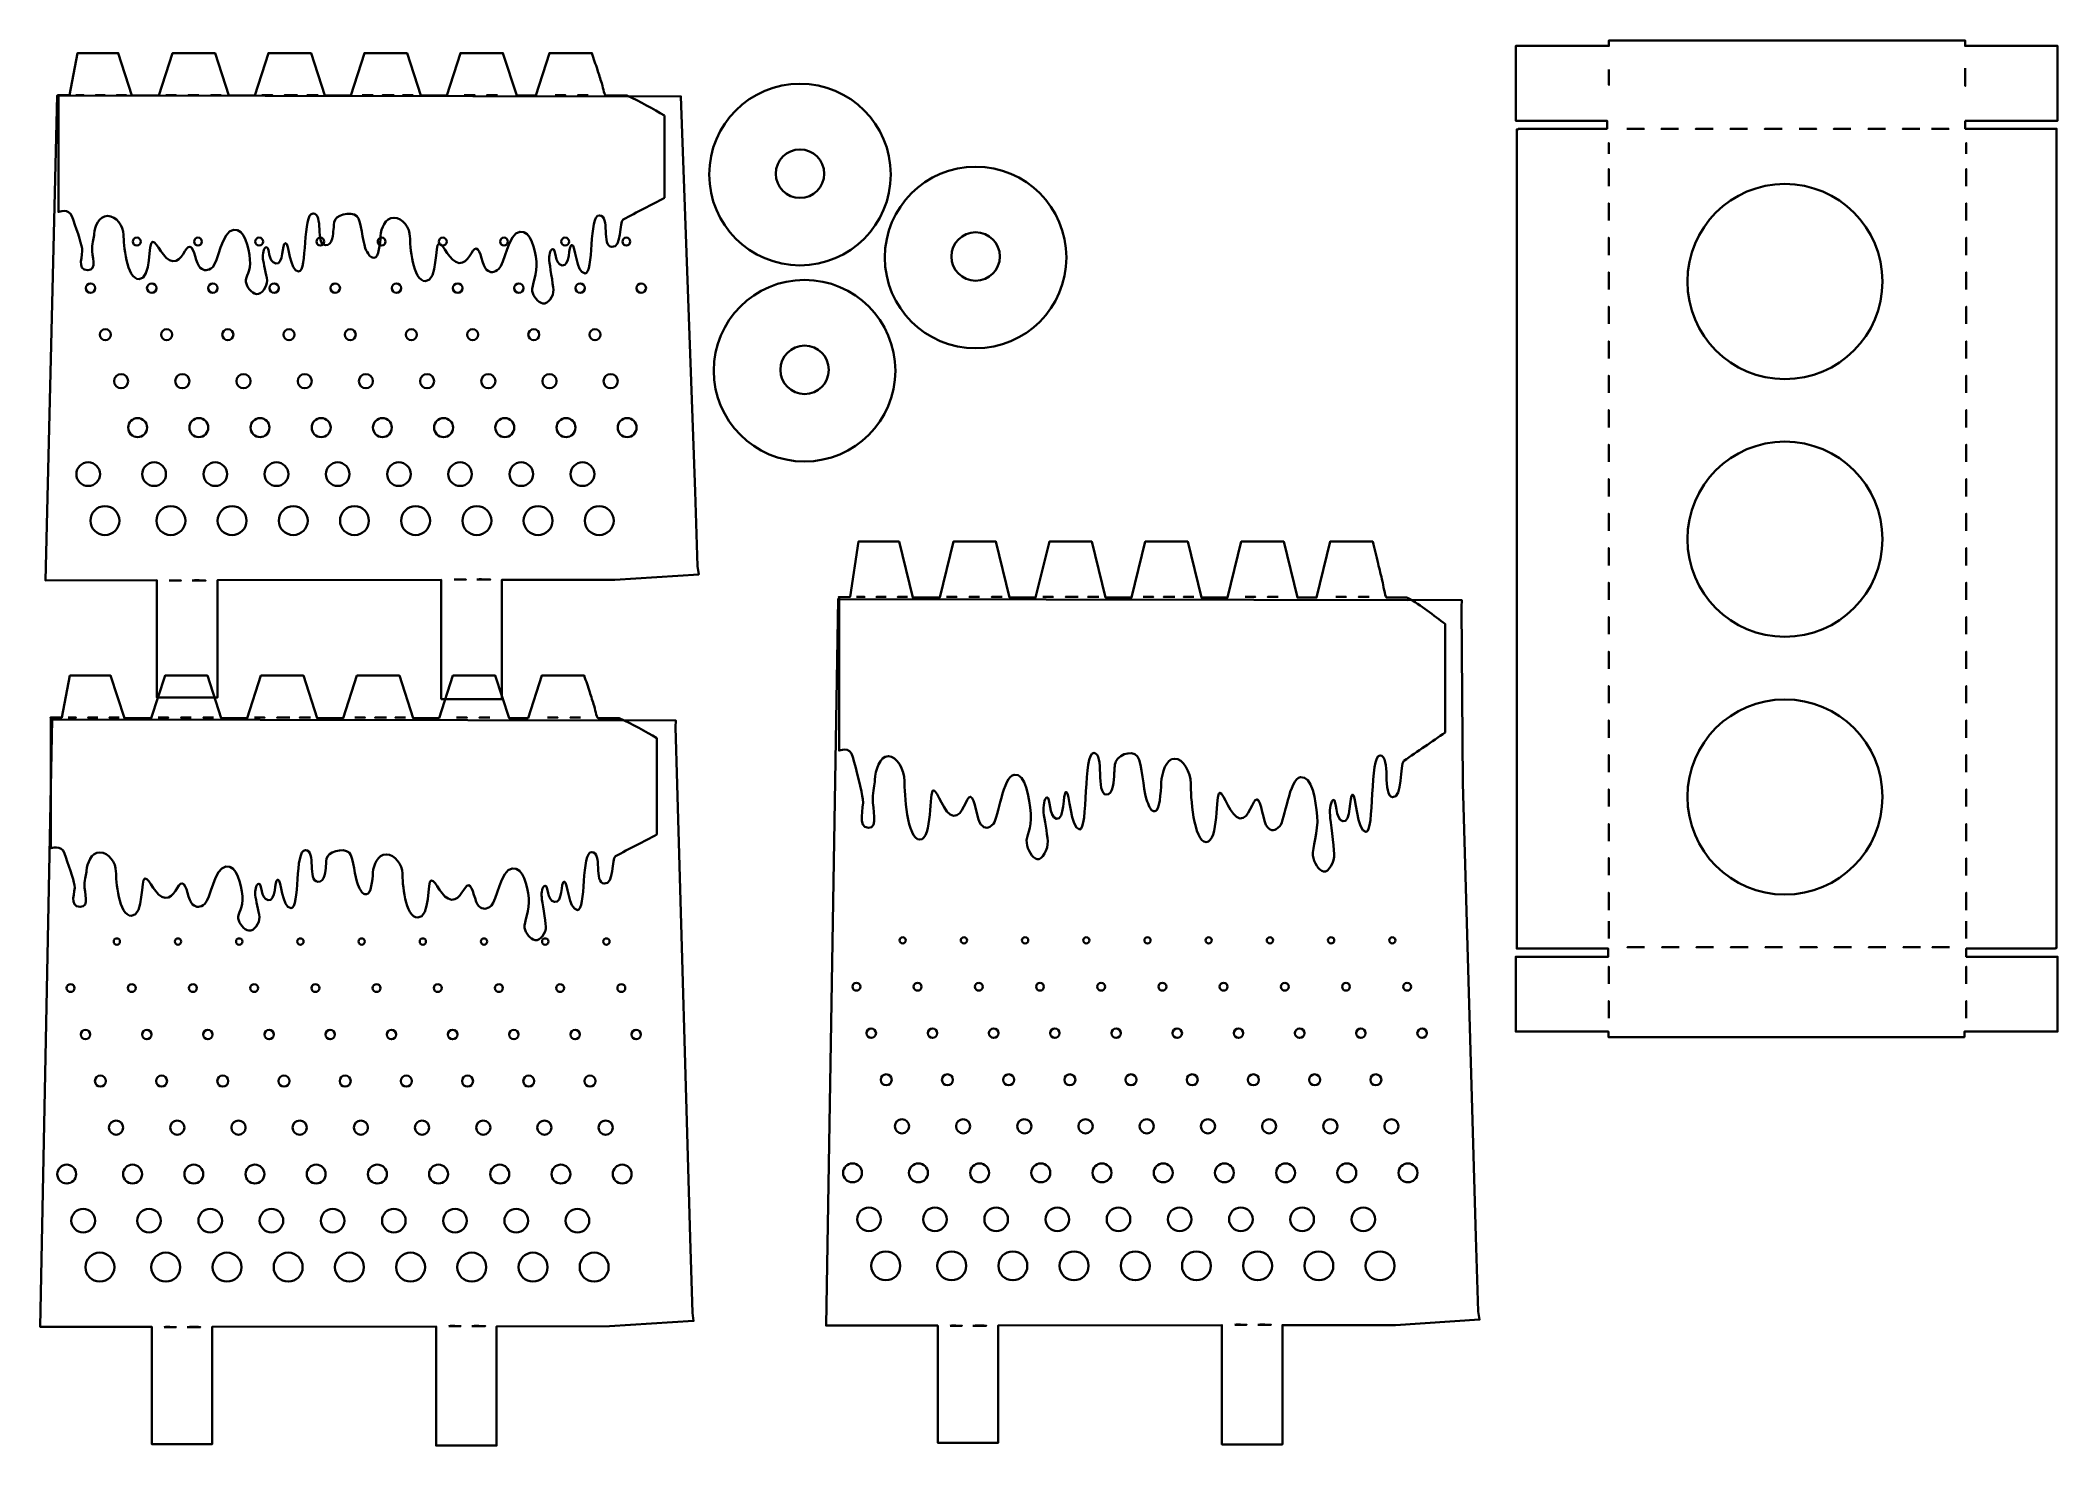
# Model space of a CAD drawing. Header units: inches. Extents: x 0.1 to 16.8, y -11.6 to 0.
import ezdxf

# ---------------------------------------------------------------- set-up
doc = ezdxf.new("R2010")
doc.units = ezdxf.units.IN
doc.header["$MEASUREMENT"] = 0
doc.layers.add('Layer 1', color=7, linetype='Continuous')

# ---------------------------------------------------------------- blocks, each defined once
blk = doc.blocks.new('block 2')
at = {"layer": 'Layer 1', "color": 179, "lineweight": 35, "true_color": 0x231f20}
for points in [[(6.368, -0.376), (5.954, -0.376), (5.618, -0.712), (5.618, -1.126), (5.618, -1.54), (5.954, -1.876), (6.368, -1.876), (6.782, -1.876), (7.118, -1.54), (7.118, -1.126), (7.118, -0.712), (6.782, -0.376), (6.368, -0.376)], [(6.368, -1.319), (6.257, -1.319), (6.168, -1.229), (6.168, -1.119), (6.168, -1.008), (6.257, -0.919), (6.368, -0.919), (6.478, -0.919), (6.568, -1.008), (6.568, -1.119), (6.568, -1.229), (6.478, -1.319), (6.368, -1.319)]]:
    blk.add_open_spline(points, degree=3, knots=[0, 0, 0, 0, 1, 1, 1, 2, 2, 2, 3, 3, 3, 4, 4, 4, 4], dxfattribs=at)
blk = doc.blocks.new('block 3')
at = {"layer": 'Layer 1', "color": 179, "lineweight": 35, "true_color": 0x231f20}
for points in [[(6.406, -1.996), (5.992, -1.996), (5.656, -2.332), (5.656, -2.746), (5.656, -3.161), (5.992, -3.496), (6.406, -3.496), (6.82, -3.496), (7.156, -3.161), (7.156, -2.746), (7.156, -2.332), (6.82, -1.996), (6.406, -1.996)], [(6.406, -2.939), (6.296, -2.939), (6.206, -2.85), (6.206, -2.739), (6.206, -2.629), (6.296, -2.539), (6.406, -2.539), (6.517, -2.539), (6.606, -2.629), (6.606, -2.739), (6.606, -2.85), (6.517, -2.939), (6.406, -2.939)]]:
    blk.add_open_spline(points, degree=3, knots=[0, 0, 0, 0, 1, 1, 1, 2, 2, 2, 3, 3, 3, 4, 4, 4, 4], dxfattribs=at)
blk = doc.blocks.new('block 4')
at = {"layer": 'Layer 1', "color": 179, "lineweight": 35, "true_color": 0x231f20}
for points in [[(7.819, -1.061), (7.405, -1.061), (7.069, -1.396), (7.069, -1.811), (7.069, -2.225), (7.405, -2.561), (7.819, -2.561), (8.233, -2.561), (8.569, -2.225), (8.569, -1.811), (8.569, -1.396), (8.233, -1.061), (7.819, -1.061)], [(7.819, -2.003), (7.708, -2.003), (7.619, -1.914), (7.619, -1.803), (7.619, -1.693), (7.708, -1.603), (7.819, -1.603), (7.929, -1.603), (8.019, -1.693), (8.019, -1.803), (8.019, -1.914), (7.929, -2.003), (7.819, -2.003)]]:
    blk.add_open_spline(points, degree=3, knots=[0, 0, 0, 0, 1, 1, 1, 2, 2, 2, 3, 3, 3, 4, 4, 4, 4], dxfattribs=at)
blk = doc.blocks.new('block 7')
at = {"layer": 'Layer 1', "color": 179, "lineweight": 35, "true_color": 0x231f20}
for points in [[(16.003, -1.221), (16.003, -1.221), (16.003, -1.079), (16.003, -1.079), (16.003, -1.079), (16.003, -1.221), (16.003, -1.221)], [(16.003, -1.506), (16.003, -1.506), (16.003, -1.363), (16.003, -1.363), (16.003, -1.363), (16.003, -1.506), (16.003, -1.506)], [(16.003, -1.791), (16.003, -1.791), (16.003, -1.648), (16.003, -1.648), (16.003, -1.648), (16.003, -1.791), (16.003, -1.791)], [(16.003, -2.075), (16.003, -2.075), (16.003, -1.933), (16.003, -1.933), (16.003, -1.933), (16.003, -2.075), (16.003, -2.075)], [(16.003, -2.36), (16.003, -2.36), (16.003, -2.218), (16.003, -2.218), (16.003, -2.218), (16.003, -2.36), (16.003, -2.36)], [(16.003, -2.645), (16.003, -2.645), (16.003, -2.503), (16.003, -2.503), (16.003, -2.503), (16.003, -2.645), (16.003, -2.645)], [(16.003, -2.93), (16.003, -2.93), (16.003, -2.787), (16.003, -2.787), (16.003, -2.787), (16.003, -2.93), (16.003, -2.93)], [(16.003, -3.215), (16.003, -3.215), (16.003, -3.072), (16.003, -3.072), (16.003, -3.072), (16.003, -3.215), (16.003, -3.215)], [(16.003, -3.499), (16.003, -3.499), (16.003, -3.357), (16.003, -3.357), (16.003, -3.357), (16.003, -3.499), (16.003, -3.499)], [(16.003, -3.784), (16.003, -3.784), (16.003, -3.642), (16.003, -3.642), (16.003, -3.642), (16.003, -3.784), (16.003, -3.784)], [(16.003, -4.069), (16.003, -4.069), (16.003, -3.927), (16.003, -3.927), (16.003, -3.927), (16.003, -4.069), (16.003, -4.069)], [(16.003, -4.354), (16.003, -4.354), (16.003, -4.211), (16.003, -4.211), (16.003, -4.211), (16.003, -4.354), (16.003, -4.354)], [(16.003, -4.639), (16.003, -4.639), (16.003, -4.496), (16.003, -4.496), (16.003, -4.496), (16.003, -4.639), (16.003, -4.639)], [(16.003, -4.923), (16.003, -4.923), (16.003, -4.781), (16.003, -4.781), (16.003, -4.781), (16.003, -4.923), (16.003, -4.923)], [(16.003, -5.208), (16.003, -5.208), (16.003, -5.066), (16.003, -5.066), (16.003, -5.066), (16.003, -5.208), (16.003, -5.208)], [(16.003, -5.493), (16.003, -5.493), (16.003, -5.351), (16.003, -5.351), (16.003, -5.351), (16.003, -5.493), (16.003, -5.493)], [(16.003, -5.778), (16.003, -5.778), (16.003, -5.635), (16.003, -5.635), (16.003, -5.635), (16.003, -5.778), (16.003, -5.778)], [(16.003, -6.063), (16.003, -6.063), (16.003, -5.92), (16.003, -5.92), (16.003, -5.92), (16.003, -6.063), (16.003, -6.063)], [(16.003, -6.347), (16.003, -6.347), (16.003, -6.205), (16.003, -6.205), (16.003, -6.205), (16.003, -6.347), (16.003, -6.347)], [(16.003, -6.632), (16.003, -6.632), (16.003, -6.49), (16.003, -6.49), (16.003, -6.49), (16.003, -6.632), (16.003, -6.632)], [(16.003, -6.917), (16.003, -6.917), (16.003, -6.774), (16.003, -6.774), (16.003, -6.774), (16.003, -6.917), (16.003, -6.917)], [(16.003, -7.202), (16.003, -7.202), (16.003, -7.059), (16.003, -7.059), (16.003, -7.059), (16.003, -7.202), (16.003, -7.202)], [(16.003, -7.81), (16.003, -7.81), (16.003, -7.668), (16.003, -7.668), (16.003, -7.668), (16.003, -7.81), (16.003, -7.81)], [(16.003, -8.095), (16.003, -8.095), (16.003, -7.953), (16.003, -7.953), (16.003, -7.953), (16.003, -8.095), (16.003, -8.095)]]:
    blk.add_open_spline(points, degree=3, knots=[0, 0, 0, 0, 1, 1, 1, 2, 2, 2, 2], dxfattribs=at)
blk = doc.blocks.new('block 6')
at = {"layer": 'Layer 1', "color": 179, "lineweight": 35, "true_color": 0x231f20}
blk.add_open_spline([(16.003, -0.956), (16.003, -0.956), (16.003, -0.865), (16.003, -0.865), (16.003, -0.865), (16.003, -0.956), (16.003, -0.956)], degree=3, knots=[0, 0, 0, 0, 1, 1, 1, 2, 2, 2, 2], dxfattribs=at)
at = {"layer": 'Layer 1'}
blk.add_blockref('block 7', (0, 0), dxfattribs=at)
blk = doc.blocks.new('block 5')
at = {"layer": 'Layer 1'}
blk.add_blockref('block 6', (0, 0), dxfattribs=at)
blk = doc.blocks.new('block 10')
at = {"layer": 'Layer 1', "color": 179, "lineweight": 35, "true_color": 0x231f20}
for points in [[(13.049, -1.221), (13.049, -1.221), (13.049, -1.079), (13.049, -1.079), (13.049, -1.079), (13.049, -1.221), (13.049, -1.221)], [(13.049, -1.506), (13.049, -1.506), (13.049, -1.363), (13.049, -1.363), (13.049, -1.363), (13.049, -1.506), (13.049, -1.506)], [(13.049, -1.791), (13.049, -1.791), (13.049, -1.648), (13.049, -1.648), (13.049, -1.648), (13.049, -1.791), (13.049, -1.791)], [(13.049, -2.075), (13.049, -2.075), (13.049, -1.933), (13.049, -1.933), (13.049, -1.933), (13.049, -2.075), (13.049, -2.075)], [(13.049, -2.36), (13.049, -2.36), (13.049, -2.218), (13.049, -2.218), (13.049, -2.218), (13.049, -2.36), (13.049, -2.36)], [(13.049, -2.645), (13.049, -2.645), (13.049, -2.503), (13.049, -2.503), (13.049, -2.503), (13.049, -2.645), (13.049, -2.645)], [(13.049, -2.93), (13.049, -2.93), (13.049, -2.787), (13.049, -2.787), (13.049, -2.787), (13.049, -2.93), (13.049, -2.93)], [(13.049, -3.215), (13.049, -3.215), (13.049, -3.072), (13.049, -3.072), (13.049, -3.072), (13.049, -3.215), (13.049, -3.215)], [(13.049, -3.499), (13.049, -3.499), (13.049, -3.357), (13.049, -3.357), (13.049, -3.357), (13.049, -3.499), (13.049, -3.499)], [(13.049, -3.784), (13.049, -3.784), (13.049, -3.642), (13.049, -3.642), (13.049, -3.642), (13.049, -3.784), (13.049, -3.784)], [(13.049, -4.069), (13.049, -4.069), (13.049, -3.927), (13.049, -3.927), (13.049, -3.927), (13.049, -4.069), (13.049, -4.069)], [(13.049, -4.354), (13.049, -4.354), (13.049, -4.211), (13.049, -4.211), (13.049, -4.211), (13.049, -4.354), (13.049, -4.354)], [(13.049, -4.639), (13.049, -4.639), (13.049, -4.496), (13.049, -4.496), (13.049, -4.496), (13.049, -4.639), (13.049, -4.639)], [(13.049, -4.923), (13.049, -4.923), (13.049, -4.781), (13.049, -4.781), (13.049, -4.781), (13.049, -4.923), (13.049, -4.923)], [(13.049, -5.208), (13.049, -5.208), (13.049, -5.066), (13.049, -5.066), (13.049, -5.066), (13.049, -5.208), (13.049, -5.208)], [(13.049, -5.493), (13.049, -5.493), (13.049, -5.351), (13.049, -5.351), (13.049, -5.351), (13.049, -5.493), (13.049, -5.493)], [(13.049, -5.778), (13.049, -5.778), (13.049, -5.635), (13.049, -5.635), (13.049, -5.635), (13.049, -5.778), (13.049, -5.778)], [(13.049, -6.063), (13.049, -6.063), (13.049, -5.92), (13.049, -5.92), (13.049, -5.92), (13.049, -6.063), (13.049, -6.063)], [(13.049, -6.347), (13.049, -6.347), (13.049, -6.205), (13.049, -6.205), (13.049, -6.205), (13.049, -6.347), (13.049, -6.347)], [(13.049, -6.632), (13.049, -6.632), (13.049, -6.49), (13.049, -6.49), (13.049, -6.49), (13.049, -6.632), (13.049, -6.632)], [(13.049, -6.913), (13.049, -6.913), (13.049, -6.771), (13.049, -6.771), (13.049, -6.771), (13.049, -6.913), (13.049, -6.913)], [(13.049, -7.202), (13.049, -7.202), (13.049, -7.059), (13.049, -7.059), (13.049, -7.059), (13.049, -7.202), (13.049, -7.202)], [(13.049, -7.81), (13.049, -7.81), (13.049, -7.668), (13.049, -7.668), (13.049, -7.668), (13.049, -7.81), (13.049, -7.81)], [(13.049, -8.095), (13.049, -8.095), (13.049, -7.953), (13.049, -7.953), (13.049, -7.953), (13.049, -8.095), (13.049, -8.095)]]:
    blk.add_open_spline(points, degree=3, knots=[0, 0, 0, 0, 1, 1, 1, 2, 2, 2, 2], dxfattribs=at)
blk = doc.blocks.new('block 9')
at = {"layer": 'Layer 1', "color": 179, "lineweight": 35, "true_color": 0x231f20}
blk.add_open_spline([(13.049, -0.956), (13.049, -0.956), (13.049, -0.865), (13.049, -0.865), (13.049, -0.865), (13.049, -0.956), (13.049, -0.956)], degree=3, knots=[0, 0, 0, 0, 1, 1, 1, 2, 2, 2, 2], dxfattribs=at)
at = {"layer": 'Layer 1'}
blk.add_blockref('block 10', (0, 0), dxfattribs=at)
blk = doc.blocks.new('block 8')
at = {"layer": 'Layer 1'}
blk.add_blockref('block 9', (0, 0), dxfattribs=at)
blk = doc.blocks.new('block 13')
at = {"layer": 'Layer 1', "color": 179, "lineweight": 35, "true_color": 0x231f20}
for points in [[(13.199, -0.749), (13.199, -0.749), (13.341, -0.749), (13.341, -0.749), (13.341, -0.749), (13.199, -0.749), (13.199, -0.749)], [(13.626, -0.749), (13.626, -0.749), (13.484, -0.749), (13.484, -0.749), (13.484, -0.749), (13.626, -0.749), (13.626, -0.749)], [(13.911, -0.749), (13.911, -0.749), (13.769, -0.749), (13.769, -0.749), (13.769, -0.749), (13.911, -0.749), (13.911, -0.749)], [(14.196, -0.749), (14.196, -0.749), (14.053, -0.749), (14.053, -0.749), (14.053, -0.749), (14.196, -0.749), (14.196, -0.749)], [(14.481, -0.749), (14.481, -0.749), (14.338, -0.749), (14.338, -0.749), (14.338, -0.749), (14.481, -0.749), (14.481, -0.749)], [(14.623, -0.749), (14.623, -0.749), (14.765, -0.749), (14.765, -0.749), (14.765, -0.749), (14.623, -0.749), (14.623, -0.749)], [(15.05, -0.749), (15.05, -0.749), (14.908, -0.749), (14.908, -0.749), (14.908, -0.749), (15.05, -0.749), (15.05, -0.749)], [(15.335, -0.749), (15.335, -0.749), (15.193, -0.749), (15.193, -0.749), (15.193, -0.749), (15.335, -0.749), (15.335, -0.749)], [(15.62, -0.749), (15.62, -0.749), (15.477, -0.749), (15.477, -0.749), (15.477, -0.749), (15.62, -0.749), (15.62, -0.749)], [(15.717, -0.749), (15.717, -0.749), (15.859, -0.749), (15.859, -0.749), (15.859, -0.749), (15.717, -0.749), (15.717, -0.749)]]:
    blk.add_open_spline(points, degree=3, knots=[0, 0, 0, 0, 1, 1, 1, 2, 2, 2, 2], dxfattribs=at)
blk = doc.blocks.new('block 12')
at = {"layer": 'Layer 1'}
blk.add_blockref('block 13', (0, 0), dxfattribs=at)
blk = doc.blocks.new('block 11')
at = {"layer": 'Layer 1'}
blk.add_blockref('block 12', (0, 0), dxfattribs=at)
blk = doc.blocks.new('block 16')
at = {"layer": 'Layer 1', "color": 179, "lineweight": 35, "true_color": 0x231f20}
for points in [[(13.346, -7.508), (13.346, -7.508), (13.204, -7.508), (13.204, -7.508), (13.204, -7.508), (13.346, -7.508), (13.346, -7.508)], [(13.631, -7.508), (13.631, -7.508), (13.489, -7.508), (13.489, -7.508), (13.489, -7.508), (13.631, -7.508), (13.631, -7.508)], [(13.916, -7.508), (13.916, -7.508), (13.774, -7.508), (13.774, -7.508), (13.774, -7.508), (13.916, -7.508), (13.916, -7.508)], [(14.201, -7.508), (14.201, -7.508), (14.058, -7.508), (14.058, -7.508), (14.058, -7.508), (14.201, -7.508), (14.201, -7.508)], [(14.486, -7.508), (14.486, -7.508), (14.343, -7.508), (14.343, -7.508), (14.343, -7.508), (14.486, -7.508), (14.486, -7.508)], [(14.628, -7.508), (14.628, -7.508), (14.77, -7.508), (14.77, -7.508), (14.77, -7.508), (14.628, -7.508), (14.628, -7.508)], [(15.055, -7.508), (15.055, -7.508), (14.913, -7.508), (14.913, -7.508), (14.913, -7.508), (15.055, -7.508), (15.055, -7.508)], [(15.34, -7.508), (15.34, -7.508), (15.197, -7.508), (15.197, -7.508), (15.197, -7.508), (15.34, -7.508), (15.34, -7.508)], [(15.625, -7.508), (15.625, -7.508), (15.482, -7.508), (15.482, -7.508), (15.482, -7.508), (15.625, -7.508), (15.625, -7.508)], [(15.864, -7.508), (15.864, -7.508), (15.722, -7.508), (15.722, -7.508), (15.722, -7.508), (15.864, -7.508), (15.864, -7.508)]]:
    blk.add_open_spline(points, degree=3, knots=[0, 0, 0, 0, 1, 1, 1, 2, 2, 2, 2], dxfattribs=at)
blk = doc.blocks.new('block 15')
at = {"layer": 'Layer 1'}
blk.add_blockref('block 16', (0, 0), dxfattribs=at)
blk = doc.blocks.new('block 14')
at = {"layer": 'Layer 1'}
blk.add_blockref('block 15', (0, 0), dxfattribs=at)

msp = doc.modelspace()

# ---------------------------------------------------------------- linework, layer by layer
at = {"layer": 'Layer 1', "color": 179, "lineweight": 35, "true_color": 0x231f20}
for points in [[(15.995, -0.681), (16.758, -0.681), (16.758, -0.063), (15.993, -0.063), (15.993, -0.018), (13.051, -0.018), (13.051, -0.063), (12.281, -0.063), (12.281, -0.681), (13.036, -0.681), (13.036, -0.709), (13.036, -0.748), (12.302, -0.748), (12.302, -0.753), (12.289, -0.753), (12.289, -7.52), (13.045, -7.52), (13.045, -7.559), (13.045, -7.587), (12.281, -7.587), (12.281, -8.205), (13.047, -8.205), (13.047, -8.251), (15.988, -8.251), (15.988, -8.205), (16.758, -8.205), (16.758, -7.587), (16.003, -7.587), (16.003, -7.559), (16.003, -7.52), (16.738, -7.52), (16.738, -7.515), (16.75, -7.515), (16.75, -0.748), (15.995, -0.748), (15.995, -0.709), (15.995, -0.681)], [(5.502, -3.744), (5.521, -4.361), (5.531, -4.429), (4.837, -4.473), (3.904, -4.475), (3.904, -5.459), (3.404, -5.459), (3.404, -4.475), (1.555, -4.477), (1.555, -5.446), (1.055, -5.446), (1.055, -4.477), (0.134, -4.478), (0.232, -0.473), (5.384, -0.481), (5.502, -3.744)], [(0.629, -0.47), (0.548, -0.47), (0.563, -0.47)], [(0.805, -0.47), (0.724, -0.47), (0.739, -0.47)], [(2.197, -0.47), (2.111, -0.47), (2.216, -0.47)], [(2.382, -0.47), (2.297, -0.47), (2.386, -0.47)], [(3.006, -0.47), (2.921, -0.47), (3.014, -0.47)], [(4.94, -0.497), (4.94, -0.497)], [(11.952, -9.9), (11.972, -10.516), (11.982, -10.584), (11.287, -10.629), (10.354, -10.63), (10.354, -11.615), (9.854, -11.615), (9.854, -10.63), (8.006, -10.632), (8.006, -11.601), (7.506, -11.601), (7.506, -10.633), (6.584, -10.634), (6.683, -4.633), (11.835, -4.641), (11.832, -4.697), (11.845, -6.154), (11.952, -9.9)], [(7.08, -4.615), (6.999, -4.615), (7.013, -4.615)], [(7.255, -4.615), (7.175, -4.615), (7.189, -4.615)], [(8.647, -4.615), (8.562, -4.615), (8.666, -4.615)], [(8.832, -4.615), (8.747, -4.615), (8.836, -4.615)], [(9.457, -4.615), (9.372, -4.615), (9.464, -4.615)], [(11.391, -4.651), (11.391, -4.651)], [(5.46, -9.91), (5.48, -10.527), (5.489, -10.595), (4.795, -10.639), (3.862, -10.64), (3.862, -11.625), (3.362, -11.625), (3.362, -10.641), (1.513, -10.643), (1.513, -11.612), (1.013, -11.612), (1.013, -10.643), (0.092, -10.644), (0.191, -5.628), (5.343, -5.636), (5.339, -5.691), (5.353, -6.164), (5.46, -9.91)], [(0.566, -5.612), (0.485, -5.612), (0.5, -5.612)], [(0.742, -5.612), (0.661, -5.612), (0.676, -5.612)], [(2.134, -5.612), (2.048, -5.612), (2.153, -5.612)], [(2.319, -5.612), (2.234, -5.612), (2.323, -5.612)], [(2.943, -5.612), (2.858, -5.612), (2.951, -5.612)], [(4.877, -5.639), (4.877, -5.639)], [(13.049, -7.435), (13.049, -7.293)], [(16.003, -7.435), (16.003, -7.293)]]:
    msp.add_lwpolyline(points, dxfattribs=at)
for points, knots in [([(5.248, -0.639), (5.156, -0.586), (5.049, -0.522), (4.938, -0.474), (4.933, -0.472), (4.767, -0.475), (4.763, -0.473), (4.751, -0.467), (4.735, -0.389), (4.73, -0.372), (4.718, -0.335), (4.706, -0.297), (4.694, -0.26), (4.679, -0.214), (4.664, -0.169), (4.649, -0.123), (4.649, -0.123), (4.298, -0.123), (4.298, -0.123), (4.298, -0.123), (4.185, -0.474), (4.185, -0.474), (4.185, -0.474), (4.028, -0.474), (4.028, -0.474), (4.028, -0.474), (3.914, -0.123), (3.914, -0.123), (3.914, -0.123), (3.563, -0.123), (3.563, -0.123), (3.563, -0.123), (3.45, -0.474), (3.45, -0.474), (3.45, -0.474), (3.235, -0.474), (3.235, -0.474), (3.235, -0.474), (3.122, -0.123), (3.122, -0.123), (3.122, -0.123), (2.77, -0.123), (2.77, -0.123), (2.77, -0.123), (2.658, -0.474), (2.658, -0.474), (2.658, -0.474), (2.442, -0.474), (2.442, -0.474), (2.442, -0.474), (2.329, -0.123), (2.329, -0.123), (2.329, -0.123), (1.977, -0.123), (1.977, -0.123), (1.977, -0.123), (1.865, -0.474), (1.865, -0.474), (1.865, -0.474), (1.65, -0.474), (1.65, -0.474), (1.65, -0.474), (1.536, -0.123), (1.536, -0.123), (1.536, -0.123), (1.185, -0.123), (1.185, -0.123), (1.185, -0.123), (1.072, -0.474), (1.072, -0.474), (1.072, -0.474), (0.849, -0.474), (0.849, -0.474), (0.849, -0.474), (0.736, -0.123), (0.736, -0.123), (0.736, -0.123), (0.4, -0.123), (0.4, -0.123), (0.4, -0.123), (0.332, -0.47), (0.332, -0.47), (0.332, -0.47), (0.238, -0.47), (0.238, -0.47), (0.238, -0.47), (0.241, -0.47), (0.241, -0.47), (0.241, -0.47), (0.241, -1.434), (0.241, -1.434), (0.241, -1.434), (0.328, -1.4), (0.355, -1.474), (0.382, -1.549), (0.429, -1.693), (0.438, -1.736), (0.449, -1.789), (0.383, -1.914), (0.485, -1.916), (0.566, -1.918), (0.517, -1.794), (0.519, -1.734), (0.52, -1.686), (0.536, -1.644), (0.537, -1.617), (0.541, -1.556), (0.575, -1.468), (0.647, -1.468), (0.719, -1.468), (0.78, -1.552), (0.78, -1.624), (0.78, -1.695), (0.801, -1.99), (0.908, -1.99), (1.014, -1.99), (0.981, -1.681), (1.019, -1.681), (1.057, -1.681), (1.107, -1.834), (1.187, -1.841), (1.266, -1.848), (1.289, -1.719), (1.327, -1.722), (1.365, -1.726), (1.378, -1.869), (1.413, -1.896), (1.447, -1.923), (1.474, -1.924), (1.516, -1.89), (1.557, -1.856), (1.593, -1.593), (1.688, -1.583), (1.783, -1.573), (1.813, -1.729), (1.824, -1.827), (1.836, -1.926), (1.783, -1.967), (1.79, -2.011), (1.798, -2.055), (1.836, -2.106), (1.878, -2.113), (1.919, -2.119), (1.969, -2.051), (1.965, -2.001), (1.961, -1.95), (1.935, -1.858), (1.931, -1.821), (1.927, -1.783), (1.935, -1.729), (1.961, -1.726), (1.988, -1.722), (1.969, -1.846), (2.037, -1.86), (2.106, -1.873), (2.086, -1.695), (2.117, -1.692), (2.147, -1.688), (2.15, -1.923), (2.226, -1.926), (2.302, -1.93), (2.254, -1.444), (2.345, -1.447), (2.436, -1.451), (2.36, -1.702), (2.447, -1.709), (2.509, -1.713), (2.51, -1.611), (2.514, -1.581), (2.517, -1.557), (2.514, -1.523), (2.527, -1.5), (2.557, -1.448), (2.696, -1.421), (2.721, -1.49), (2.747, -1.565), (2.763, -1.714), (2.785, -1.752), (2.808, -1.789), (2.812, -1.813), (2.85, -1.813), (2.888, -1.813), (2.899, -1.694), (2.903, -1.633), (2.907, -1.572), (2.941, -1.483), (3.013, -1.483), (3.085, -1.483), (3.146, -1.568), (3.146, -1.639), (3.146, -1.711), (3.167, -2.006), (3.274, -2.006), (3.38, -2.006), (3.347, -1.697), (3.385, -1.697), (3.423, -1.697), (3.473, -1.85), (3.552, -1.857), (3.632, -1.864), (3.655, -1.735), (3.693, -1.738), (3.731, -1.741), (3.744, -1.884), (3.778, -1.912), (3.813, -1.939), (3.84, -1.94), (3.881, -1.906), (3.923, -1.872), (3.959, -1.609), (4.054, -1.599), (4.149, -1.589), (4.179, -1.745), (4.19, -1.843), (4.202, -1.942), (4.149, -2.045), (4.156, -2.089), (4.164, -2.133), (4.202, -2.184), (4.244, -2.191), (4.285, -2.198), (4.335, -2.13), (4.331, -2.079), (4.327, -2.028), (4.3, -1.874), (4.297, -1.836), (4.293, -1.799), (4.3, -1.745), (4.327, -1.741), (4.354, -1.738), (4.335, -1.862), (4.403, -1.876), (4.472, -1.889), (4.452, -1.711), (4.483, -1.707), (4.513, -1.704), (4.516, -1.939), (4.592, -1.942), (4.668, -1.945), (4.619, -1.46), (4.711, -1.463), (4.802, -1.466), (4.726, -1.718), (4.813, -1.724), (4.9, -1.731), (4.87, -1.518), (4.908, -1.497), (5.017, -1.437), (5.143, -1.376), (5.248, -1.318), (5.248, -1.318), (5.248, -0.639), (5.248, -0.639)], [0, 0, 0, 0, 1, 1, 1, 2, 2, 2, 3, 3, 3, 4, 4, 4, 5, 5, 5, 6, 6, 6, 7, 7, 7, 8, 8, 8, 9, 9, 9, 10, 10, 10, 11, 11, 11, 12, 12, 12, 13, 13, 13, 14, 14, 14, 15, 15, 15, 16, 16, 16, 17, 17, 17, 18, 18, 18, 19, 19, 19, 20, 20, 20, 21, 21, 21, 22, 22, 22, 23, 23, 23, 24, 24, 24, 25, 25, 25, 26, 26, 26, 27, 27, 27, 28, 28, 28, 29, 29, 29, 30, 30, 30, 31, 31, 31, 32, 32, 32, 33, 33, 33, 34, 34, 34, 35, 35, 35, 36, 36, 36, 37, 37, 37, 38, 38, 38, 39, 39, 39, 40, 40, 40, 41, 41, 41, 42, 42, 42, 43, 43, 43, 44, 44, 44, 45, 45, 45, 46, 46, 46, 47, 47, 47, 48, 48, 48, 49, 49, 49, 50, 50, 50, 51, 51, 51, 52, 52, 52, 53, 53, 53, 54, 54, 54, 55, 55, 55, 56, 56, 56, 57, 57, 57, 58, 58, 58, 59, 59, 59, 60, 60, 60, 61, 61, 61, 62, 62, 62, 63, 63, 63, 64, 64, 64, 65, 65, 65, 66, 66, 66, 67, 67, 67, 68, 68, 68, 69, 69, 69, 70, 70, 70, 71, 71, 71, 72, 72, 72, 73, 73, 73, 74, 74, 74, 75, 75, 75, 76, 76, 76, 77, 77, 77, 78, 78, 78, 79, 79, 79, 80, 80, 80, 81, 81, 81, 82, 82, 82, 83, 83, 83, 84, 84, 84, 84]), ([(13.051, -0.257), (13.051, -0.257), (13.051, -0.385), (13.051, -0.385), (13.051, -0.385), (13.051, -0.257), (13.051, -0.257)], [0, 0, 0, 0, 1, 1, 1, 2, 2, 2, 2]), ([(15.995, -0.248), (15.995, -0.248), (15.995, -0.394), (15.995, -0.394), (15.995, -0.394), (15.995, -0.248), (15.995, -0.248)], [0, 0, 0, 0, 1, 1, 1, 2, 2, 2, 2]), ([(0.385, -0.47), (0.385, -0.47), (0.45, -0.47), (0.45, -0.47), (0.45, -0.47), (0.385, -0.47), (0.385, -0.47)], [0, 0, 0, 0, 1, 1, 1, 2, 2, 2, 2]), ([(1.128, -0.47), (1.128, -0.47), (1.213, -0.47), (1.213, -0.47), (1.213, -0.47), (1.128, -0.47), (1.128, -0.47)], [0, 0, 0, 0, 1, 1, 1, 2, 2, 2, 2]), ([(1.401, -0.47), (1.401, -0.47), (1.316, -0.47), (1.316, -0.47), (1.316, -0.47), (1.401, -0.47), (1.401, -0.47)], [0, 0, 0, 0, 1, 1, 1, 2, 2, 2, 2]), ([(1.587, -0.47), (1.587, -0.47), (1.501, -0.47), (1.501, -0.47), (1.501, -0.47), (1.587, -0.47), (1.587, -0.47)], [0, 0, 0, 0, 1, 1, 1, 2, 2, 2, 2]), ([(1.923, -0.47), (1.923, -0.47), (2.008, -0.47), (2.008, -0.47), (2.008, -0.47), (1.923, -0.47), (1.923, -0.47)], [0, 0, 0, 0, 1, 1, 1, 2, 2, 2, 2]), ([(2.752, -0.47), (2.752, -0.47), (2.838, -0.47), (2.838, -0.47), (2.838, -0.47), (2.752, -0.47), (2.752, -0.47)], [0, 0, 0, 0, 1, 1, 1, 2, 2, 2, 2]), ([(3.172, -0.47), (3.172, -0.47), (3.087, -0.47), (3.087, -0.47), (3.087, -0.47), (3.172, -0.47), (3.172, -0.47)], [0, 0, 0, 0, 1, 1, 1, 2, 2, 2, 2]), ([(3.594, -0.47), (3.594, -0.47), (3.679, -0.47), (3.679, -0.47), (3.679, -0.47), (3.594, -0.47), (3.594, -0.47)], [0, 0, 0, 0, 1, 1, 1, 2, 2, 2, 2]), ([(3.868, -0.47), (3.868, -0.47), (3.783, -0.47), (3.783, -0.47), (3.783, -0.47), (3.868, -0.47), (3.868, -0.47)], [0, 0, 0, 0, 1, 1, 1, 2, 2, 2, 2]), ([(4.345, -0.47), (4.345, -0.47), (4.43, -0.47), (4.43, -0.47), (4.43, -0.47), (4.345, -0.47), (4.345, -0.47)], [0, 0, 0, 0, 1, 1, 1, 2, 2, 2, 2]), ([(4.618, -0.47), (4.618, -0.47), (4.533, -0.47), (4.533, -0.47), (4.533, -0.47), (4.618, -0.47), (4.618, -0.47)], [0, 0, 0, 0, 1, 1, 1, 2, 2, 2, 2]), ([(14.505, -2.816), (14.06, -2.816), (13.699, -2.455), (13.699, -2.01), (13.699, -1.565), (14.06, -1.204), (14.505, -1.204), (14.95, -1.204), (15.311, -1.565), (15.311, -2.01), (15.311, -2.455), (14.95, -2.816), (14.505, -2.816)], [0, 0, 0, 0, 1, 1, 1, 2, 2, 2, 3, 3, 3, 4, 4, 4, 4]), ([(0.889, -1.647), (0.871, -1.647), (0.856, -1.662), (0.856, -1.68), (0.856, -1.698), (0.871, -1.712), (0.889, -1.712), (0.907, -1.712), (0.922, -1.698), (0.922, -1.68), (0.922, -1.662), (0.907, -1.647), (0.889, -1.647)], [0, 0, 0, 0, 1, 1, 1, 2, 2, 2, 3, 3, 3, 4, 4, 4, 4]), ([(1.395, -1.647), (1.377, -1.647), (1.362, -1.662), (1.362, -1.68), (1.362, -1.698), (1.377, -1.712), (1.395, -1.712), (1.413, -1.712), (1.427, -1.698), (1.427, -1.68), (1.427, -1.662), (1.413, -1.647), (1.395, -1.647)], [0, 0, 0, 0, 1, 1, 1, 2, 2, 2, 3, 3, 3, 4, 4, 4, 4]), ([(1.9, -1.647), (1.882, -1.647), (1.868, -1.662), (1.868, -1.68), (1.868, -1.698), (1.882, -1.712), (1.9, -1.712), (1.918, -1.712), (1.933, -1.698), (1.933, -1.68), (1.933, -1.662), (1.918, -1.647), (1.9, -1.647)], [0, 0, 0, 0, 1, 1, 1, 2, 2, 2, 3, 3, 3, 4, 4, 4, 4]), ([(2.406, -1.647), (2.388, -1.647), (2.373, -1.662), (2.373, -1.68), (2.373, -1.698), (2.388, -1.712), (2.406, -1.712), (2.424, -1.712), (2.438, -1.698), (2.438, -1.68), (2.438, -1.662), (2.424, -1.647), (2.406, -1.647)], [0, 0, 0, 0, 1, 1, 1, 2, 2, 2, 3, 3, 3, 4, 4, 4, 4]), ([(2.911, -1.647), (2.893, -1.647), (2.879, -1.662), (2.879, -1.68), (2.879, -1.698), (2.893, -1.712), (2.911, -1.712), (2.929, -1.712), (2.944, -1.698), (2.944, -1.68), (2.944, -1.662), (2.929, -1.647), (2.911, -1.647)], [0, 0, 0, 0, 1, 1, 1, 2, 2, 2, 3, 3, 3, 4, 4, 4, 4]), ([(3.417, -1.647), (3.399, -1.647), (3.384, -1.662), (3.384, -1.68), (3.384, -1.698), (3.399, -1.712), (3.417, -1.712), (3.435, -1.712), (3.449, -1.698), (3.449, -1.68), (3.449, -1.662), (3.435, -1.647), (3.417, -1.647)], [0, 0, 0, 0, 1, 1, 1, 2, 2, 2, 3, 3, 3, 4, 4, 4, 4]), ([(3.922, -1.647), (3.904, -1.647), (3.89, -1.662), (3.89, -1.68), (3.89, -1.698), (3.904, -1.712), (3.922, -1.712), (3.94, -1.712), (3.955, -1.698), (3.955, -1.68), (3.955, -1.662), (3.94, -1.647), (3.922, -1.647)], [0, 0, 0, 0, 1, 1, 1, 2, 2, 2, 3, 3, 3, 4, 4, 4, 4]), ([(4.428, -1.647), (4.41, -1.647), (4.395, -1.662), (4.395, -1.68), (4.395, -1.698), (4.41, -1.712), (4.428, -1.712), (4.446, -1.712), (4.461, -1.698), (4.461, -1.68), (4.461, -1.662), (4.446, -1.647), (4.428, -1.647)], [0, 0, 0, 0, 1, 1, 1, 2, 2, 2, 3, 3, 3, 4, 4, 4, 4]), ([(4.934, -1.647), (4.916, -1.647), (4.901, -1.662), (4.901, -1.68), (4.901, -1.698), (4.916, -1.712), (4.934, -1.712), (4.952, -1.712), (4.966, -1.698), (4.966, -1.68), (4.966, -1.662), (4.952, -1.647), (4.934, -1.647)], [0, 0, 0, 0, 1, 1, 1, 2, 2, 2, 3, 3, 3, 4, 4, 4, 4]), ([(0.507, -2.025), (0.485, -2.025), (0.468, -2.042), (0.468, -2.064), (0.468, -2.085), (0.485, -2.103), (0.507, -2.103), (0.528, -2.103), (0.546, -2.085), (0.546, -2.064), (0.546, -2.042), (0.528, -2.025), (0.507, -2.025)], [0, 0, 0, 0, 1, 1, 1, 2, 2, 2, 3, 3, 3, 4, 4, 4, 4]), ([(1.012, -2.025), (0.991, -2.025), (0.973, -2.042), (0.973, -2.064), (0.973, -2.085), (0.991, -2.103), (1.012, -2.103), (1.034, -2.103), (1.051, -2.085), (1.051, -2.064), (1.051, -2.042), (1.034, -2.025), (1.012, -2.025)], [0, 0, 0, 0, 1, 1, 1, 2, 2, 2, 3, 3, 3, 4, 4, 4, 4]), ([(1.518, -2.025), (1.496, -2.025), (1.479, -2.042), (1.479, -2.064), (1.479, -2.085), (1.496, -2.103), (1.518, -2.103), (1.539, -2.103), (1.557, -2.085), (1.557, -2.064), (1.557, -2.042), (1.539, -2.025), (1.518, -2.025)], [0, 0, 0, 0, 1, 1, 1, 2, 2, 2, 3, 3, 3, 4, 4, 4, 4]), ([(2.023, -2.025), (2.002, -2.025), (1.984, -2.042), (1.984, -2.064), (1.984, -2.085), (2.002, -2.103), (2.023, -2.103), (2.045, -2.103), (2.062, -2.085), (2.062, -2.064), (2.062, -2.042), (2.045, -2.025), (2.023, -2.025)], [0, 0, 0, 0, 1, 1, 1, 2, 2, 2, 3, 3, 3, 4, 4, 4, 4]), ([(2.529, -2.025), (2.507, -2.025), (2.49, -2.042), (2.49, -2.064), (2.49, -2.085), (2.507, -2.103), (2.529, -2.103), (2.55, -2.103), (2.568, -2.085), (2.568, -2.064), (2.568, -2.042), (2.55, -2.025), (2.529, -2.025)], [0, 0, 0, 0, 1, 1, 1, 2, 2, 2, 3, 3, 3, 4, 4, 4, 4]), ([(3.034, -2.025), (3.013, -2.025), (2.995, -2.042), (2.995, -2.064), (2.995, -2.085), (3.013, -2.103), (3.034, -2.103), (3.056, -2.103), (3.074, -2.085), (3.074, -2.064), (3.074, -2.042), (3.056, -2.025), (3.034, -2.025)], [0, 0, 0, 0, 1, 1, 1, 2, 2, 2, 3, 3, 3, 4, 4, 4, 4]), ([(3.54, -2.025), (3.518, -2.025), (3.501, -2.042), (3.501, -2.064), (3.501, -2.085), (3.518, -2.103), (3.54, -2.103), (3.562, -2.103), (3.579, -2.085), (3.579, -2.064), (3.579, -2.042), (3.562, -2.025), (3.54, -2.025)], [0, 0, 0, 0, 1, 1, 1, 2, 2, 2, 3, 3, 3, 4, 4, 4, 4]), ([(4.046, -2.025), (4.024, -2.025), (4.007, -2.042), (4.007, -2.064), (4.007, -2.085), (4.024, -2.103), (4.046, -2.103), (4.067, -2.103), (4.085, -2.085), (4.085, -2.064), (4.085, -2.042), (4.067, -2.025), (4.046, -2.025)], [0, 0, 0, 0, 1, 1, 1, 2, 2, 2, 3, 3, 3, 4, 4, 4, 4]), ([(4.551, -2.025), (4.53, -2.025), (4.512, -2.042), (4.512, -2.064), (4.512, -2.085), (4.53, -2.103), (4.551, -2.103), (4.573, -2.103), (4.59, -2.085), (4.59, -2.064), (4.59, -2.042), (4.573, -2.025), (4.551, -2.025)], [0, 0, 0, 0, 1, 1, 1, 2, 2, 2, 3, 3, 3, 4, 4, 4, 4]), ([(5.057, -2.025), (5.035, -2.025), (5.018, -2.042), (5.018, -2.064), (5.018, -2.085), (5.035, -2.103), (5.057, -2.103), (5.078, -2.103), (5.096, -2.085), (5.096, -2.064), (5.096, -2.042), (5.078, -2.025), (5.057, -2.025)], [0, 0, 0, 0, 1, 1, 1, 2, 2, 2, 3, 3, 3, 4, 4, 4, 4]), ([(0.63, -2.402), (0.605, -2.402), (0.584, -2.423), (0.584, -2.448), (0.584, -2.473), (0.605, -2.494), (0.63, -2.494), (0.655, -2.494), (0.675, -2.473), (0.675, -2.448), (0.675, -2.423), (0.655, -2.402), (0.63, -2.402)], [0, 0, 0, 0, 1, 1, 1, 2, 2, 2, 3, 3, 3, 4, 4, 4, 4]), ([(1.135, -2.402), (1.11, -2.402), (1.09, -2.423), (1.09, -2.448), (1.09, -2.473), (1.11, -2.494), (1.135, -2.494), (1.161, -2.494), (1.181, -2.473), (1.181, -2.448), (1.181, -2.423), (1.161, -2.402), (1.135, -2.402)], [0, 0, 0, 0, 1, 1, 1, 2, 2, 2, 3, 3, 3, 4, 4, 4, 4]), ([(1.641, -2.402), (1.616, -2.402), (1.595, -2.423), (1.595, -2.448), (1.595, -2.473), (1.616, -2.494), (1.641, -2.494), (1.666, -2.494), (1.687, -2.473), (1.687, -2.448), (1.687, -2.423), (1.666, -2.402), (1.641, -2.402)], [0, 0, 0, 0, 1, 1, 1, 2, 2, 2, 3, 3, 3, 4, 4, 4, 4]), ([(2.147, -2.402), (2.121, -2.402), (2.101, -2.423), (2.101, -2.448), (2.101, -2.473), (2.121, -2.494), (2.147, -2.494), (2.172, -2.494), (2.192, -2.473), (2.192, -2.448), (2.192, -2.423), (2.172, -2.402), (2.147, -2.402)], [0, 0, 0, 0, 1, 1, 1, 2, 2, 2, 3, 3, 3, 4, 4, 4, 4]), ([(2.652, -2.402), (2.627, -2.402), (2.607, -2.423), (2.607, -2.448), (2.607, -2.473), (2.627, -2.494), (2.652, -2.494), (2.677, -2.494), (2.698, -2.473), (2.698, -2.448), (2.698, -2.423), (2.677, -2.402), (2.652, -2.402)], [0, 0, 0, 0, 1, 1, 1, 2, 2, 2, 3, 3, 3, 4, 4, 4, 4]), ([(3.158, -2.402), (3.132, -2.402), (3.112, -2.423), (3.112, -2.448), (3.112, -2.473), (3.132, -2.494), (3.158, -2.494), (3.183, -2.494), (3.203, -2.473), (3.203, -2.448), (3.203, -2.423), (3.183, -2.402), (3.158, -2.402)], [0, 0, 0, 0, 1, 1, 1, 2, 2, 2, 3, 3, 3, 4, 4, 4, 4]), ([(3.663, -2.402), (3.638, -2.402), (3.618, -2.423), (3.618, -2.448), (3.618, -2.473), (3.638, -2.494), (3.663, -2.494), (3.688, -2.494), (3.709, -2.473), (3.709, -2.448), (3.709, -2.423), (3.688, -2.402), (3.663, -2.402)], [0, 0, 0, 0, 1, 1, 1, 2, 2, 2, 3, 3, 3, 4, 4, 4, 4]), ([(4.169, -2.402), (4.144, -2.402), (4.123, -2.423), (4.123, -2.448), (4.123, -2.473), (4.144, -2.494), (4.169, -2.494), (4.194, -2.494), (4.214, -2.473), (4.214, -2.448), (4.214, -2.423), (4.194, -2.402), (4.169, -2.402)], [0, 0, 0, 0, 1, 1, 1, 2, 2, 2, 3, 3, 3, 4, 4, 4, 4]), ([(4.674, -2.402), (4.649, -2.402), (4.629, -2.423), (4.629, -2.448), (4.629, -2.473), (4.649, -2.494), (4.674, -2.494), (4.7, -2.494), (4.72, -2.473), (4.72, -2.448), (4.72, -2.423), (4.7, -2.402), (4.674, -2.402)], [0, 0, 0, 0, 1, 1, 1, 2, 2, 2, 3, 3, 3, 4, 4, 4, 4]), ([(0.759, -2.774), (0.727, -2.774), (0.701, -2.8), (0.701, -2.832), (0.701, -2.865), (0.727, -2.891), (0.759, -2.891), (0.792, -2.891), (0.818, -2.865), (0.818, -2.832), (0.818, -2.8), (0.792, -2.774), (0.759, -2.774)], [0, 0, 0, 0, 1, 1, 1, 2, 2, 2, 3, 3, 3, 4, 4, 4, 4]), ([(1.265, -2.774), (1.233, -2.774), (1.206, -2.8), (1.206, -2.832), (1.206, -2.865), (1.233, -2.891), (1.265, -2.891), (1.297, -2.891), (1.324, -2.865), (1.324, -2.832), (1.324, -2.8), (1.297, -2.774), (1.265, -2.774)], [0, 0, 0, 0, 1, 1, 1, 2, 2, 2, 3, 3, 3, 4, 4, 4, 4]), ([(1.771, -2.774), (1.738, -2.774), (1.712, -2.8), (1.712, -2.832), (1.712, -2.865), (1.738, -2.891), (1.771, -2.891), (1.803, -2.891), (1.829, -2.865), (1.829, -2.832), (1.829, -2.8), (1.803, -2.774), (1.771, -2.774)], [0, 0, 0, 0, 1, 1, 1, 2, 2, 2, 3, 3, 3, 4, 4, 4, 4]), ([(2.276, -2.774), (2.244, -2.774), (2.218, -2.8), (2.218, -2.832), (2.218, -2.865), (2.244, -2.891), (2.276, -2.891), (2.309, -2.891), (2.335, -2.865), (2.335, -2.832), (2.335, -2.8), (2.309, -2.774), (2.276, -2.774)], [0, 0, 0, 0, 1, 1, 1, 2, 2, 2, 3, 3, 3, 4, 4, 4, 4]), ([(2.782, -2.774), (2.749, -2.774), (2.723, -2.8), (2.723, -2.832), (2.723, -2.865), (2.749, -2.891), (2.782, -2.891), (2.814, -2.891), (2.84, -2.865), (2.84, -2.832), (2.84, -2.8), (2.814, -2.774), (2.782, -2.774)], [0, 0, 0, 0, 1, 1, 1, 2, 2, 2, 3, 3, 3, 4, 4, 4, 4]), ([(3.287, -2.774), (3.255, -2.774), (3.229, -2.8), (3.229, -2.832), (3.229, -2.865), (3.255, -2.891), (3.287, -2.891), (3.32, -2.891), (3.346, -2.865), (3.346, -2.832), (3.346, -2.8), (3.32, -2.774), (3.287, -2.774)], [0, 0, 0, 0, 1, 1, 1, 2, 2, 2, 3, 3, 3, 4, 4, 4, 4]), ([(3.793, -2.774), (3.761, -2.774), (3.734, -2.8), (3.734, -2.832), (3.734, -2.865), (3.761, -2.891), (3.793, -2.891), (3.825, -2.891), (3.852, -2.865), (3.852, -2.832), (3.852, -2.8), (3.825, -2.774), (3.793, -2.774)], [0, 0, 0, 0, 1, 1, 1, 2, 2, 2, 3, 3, 3, 4, 4, 4, 4]), ([(4.298, -2.774), (4.266, -2.774), (4.24, -2.8), (4.24, -2.832), (4.24, -2.865), (4.266, -2.891), (4.298, -2.891), (4.331, -2.891), (4.357, -2.865), (4.357, -2.832), (4.357, -2.8), (4.331, -2.774), (4.298, -2.774)], [0, 0, 0, 0, 1, 1, 1, 2, 2, 2, 3, 3, 3, 4, 4, 4, 4]), ([(4.804, -2.774), (4.772, -2.774), (4.745, -2.8), (4.745, -2.832), (4.745, -2.865), (4.772, -2.891), (4.804, -2.891), (4.836, -2.891), (4.863, -2.865), (4.863, -2.832), (4.863, -2.8), (4.836, -2.774), (4.804, -2.774)], [0, 0, 0, 0, 1, 1, 1, 2, 2, 2, 3, 3, 3, 4, 4, 4, 4]), ([(0.896, -3.138), (0.853, -3.138), (0.818, -3.173), (0.818, -3.216), (0.818, -3.26), (0.853, -3.295), (0.896, -3.295), (0.939, -3.295), (0.974, -3.26), (0.974, -3.216), (0.974, -3.173), (0.939, -3.138), (0.896, -3.138)], [0, 0, 0, 0, 1, 1, 1, 2, 2, 2, 3, 3, 3, 4, 4, 4, 4]), ([(1.401, -3.138), (1.358, -3.138), (1.323, -3.173), (1.323, -3.216), (1.323, -3.26), (1.358, -3.295), (1.401, -3.295), (1.444, -3.295), (1.479, -3.26), (1.479, -3.216), (1.479, -3.173), (1.444, -3.138), (1.401, -3.138)], [0, 0, 0, 0, 1, 1, 1, 2, 2, 2, 3, 3, 3, 4, 4, 4, 4]), ([(1.907, -3.138), (1.864, -3.138), (1.829, -3.173), (1.829, -3.216), (1.829, -3.26), (1.864, -3.295), (1.907, -3.295), (1.95, -3.295), (1.985, -3.26), (1.985, -3.216), (1.985, -3.173), (1.95, -3.138), (1.907, -3.138)], [0, 0, 0, 0, 1, 1, 1, 2, 2, 2, 3, 3, 3, 4, 4, 4, 4]), ([(2.412, -3.138), (2.369, -3.138), (2.334, -3.173), (2.334, -3.216), (2.334, -3.26), (2.369, -3.295), (2.412, -3.295), (2.456, -3.295), (2.491, -3.26), (2.491, -3.216), (2.491, -3.173), (2.456, -3.138), (2.412, -3.138)], [0, 0, 0, 0, 1, 1, 1, 2, 2, 2, 3, 3, 3, 4, 4, 4, 4]), ([(2.918, -3.138), (2.875, -3.138), (2.84, -3.173), (2.84, -3.216), (2.84, -3.26), (2.875, -3.295), (2.918, -3.295), (2.961, -3.295), (2.996, -3.26), (2.996, -3.216), (2.996, -3.173), (2.961, -3.138), (2.918, -3.138)], [0, 0, 0, 0, 1, 1, 1, 2, 2, 2, 3, 3, 3, 4, 4, 4, 4]), ([(3.424, -3.138), (3.38, -3.138), (3.345, -3.173), (3.345, -3.216), (3.345, -3.26), (3.38, -3.295), (3.424, -3.295), (3.467, -3.295), (3.502, -3.26), (3.502, -3.216), (3.502, -3.173), (3.467, -3.138), (3.424, -3.138)], [0, 0, 0, 0, 1, 1, 1, 2, 2, 2, 3, 3, 3, 4, 4, 4, 4]), ([(3.929, -3.138), (3.886, -3.138), (3.851, -3.173), (3.851, -3.216), (3.851, -3.26), (3.886, -3.295), (3.929, -3.295), (3.972, -3.295), (4.007, -3.26), (4.007, -3.216), (4.007, -3.173), (3.972, -3.138), (3.929, -3.138)], [0, 0, 0, 0, 1, 1, 1, 2, 2, 2, 3, 3, 3, 4, 4, 4, 4]), ([(4.435, -3.138), (4.392, -3.138), (4.357, -3.173), (4.357, -3.216), (4.357, -3.26), (4.392, -3.295), (4.435, -3.295), (4.478, -3.295), (4.513, -3.26), (4.513, -3.216), (4.513, -3.173), (4.478, -3.138), (4.435, -3.138)], [0, 0, 0, 0, 1, 1, 1, 2, 2, 2, 3, 3, 3, 4, 4, 4, 4]), ([(4.94, -3.138), (4.897, -3.138), (4.862, -3.173), (4.862, -3.216), (4.862, -3.26), (4.897, -3.295), (4.94, -3.295), (4.983, -3.295), (5.018, -3.26), (5.018, -3.216), (5.018, -3.173), (4.983, -3.138), (4.94, -3.138)], [0, 0, 0, 0, 1, 1, 1, 2, 2, 2, 3, 3, 3, 4, 4, 4, 4]), ([(14.505, -4.944), (14.06, -4.944), (13.699, -4.584), (13.699, -4.138), (13.699, -3.693), (14.06, -3.332), (14.505, -3.332), (14.95, -3.332), (15.311, -3.693), (15.311, -4.138), (15.311, -4.584), (14.95, -4.944), (14.505, -4.944)], [0, 0, 0, 0, 1, 1, 1, 2, 2, 2, 3, 3, 3, 4, 4, 4, 4]), ([(0.487, -3.503), (0.433, -3.503), (0.39, -3.547), (0.39, -3.601), (0.39, -3.655), (0.433, -3.698), (0.487, -3.698), (0.541, -3.698), (0.585, -3.655), (0.585, -3.601), (0.585, -3.547), (0.541, -3.503), (0.487, -3.503)], [0, 0, 0, 0, 1, 1, 1, 2, 2, 2, 3, 3, 3, 4, 4, 4, 4]), ([(1.032, -3.503), (0.978, -3.503), (0.934, -3.547), (0.934, -3.601), (0.934, -3.655), (0.978, -3.698), (1.032, -3.698), (1.086, -3.698), (1.13, -3.655), (1.13, -3.601), (1.13, -3.547), (1.086, -3.503), (1.032, -3.503)], [0, 0, 0, 0, 1, 1, 1, 2, 2, 2, 3, 3, 3, 4, 4, 4, 4]), ([(1.537, -3.503), (1.484, -3.503), (1.44, -3.547), (1.44, -3.601), (1.44, -3.655), (1.484, -3.698), (1.537, -3.698), (1.591, -3.698), (1.635, -3.655), (1.635, -3.601), (1.635, -3.547), (1.591, -3.503), (1.537, -3.503)], [0, 0, 0, 0, 1, 1, 1, 2, 2, 2, 3, 3, 3, 4, 4, 4, 4]), ([(2.043, -3.503), (1.989, -3.503), (1.945, -3.547), (1.945, -3.601), (1.945, -3.655), (1.989, -3.698), (2.043, -3.698), (2.097, -3.698), (2.141, -3.655), (2.141, -3.601), (2.141, -3.547), (2.097, -3.503), (2.043, -3.503)], [0, 0, 0, 0, 1, 1, 1, 2, 2, 2, 3, 3, 3, 4, 4, 4, 4]), ([(2.549, -3.503), (2.495, -3.503), (2.451, -3.547), (2.451, -3.601), (2.451, -3.655), (2.495, -3.698), (2.549, -3.698), (2.603, -3.698), (2.646, -3.655), (2.646, -3.601), (2.646, -3.547), (2.603, -3.503), (2.549, -3.503)], [0, 0, 0, 0, 1, 1, 1, 2, 2, 2, 3, 3, 3, 4, 4, 4, 4]), ([(3.054, -3.503), (3, -3.503), (2.957, -3.547), (2.957, -3.601), (2.957, -3.655), (3, -3.698), (3.054, -3.698), (3.108, -3.698), (3.152, -3.655), (3.152, -3.601), (3.152, -3.547), (3.108, -3.503), (3.054, -3.503)], [0, 0, 0, 0, 1, 1, 1, 2, 2, 2, 3, 3, 3, 4, 4, 4, 4]), ([(3.56, -3.503), (3.506, -3.503), (3.462, -3.547), (3.462, -3.601), (3.462, -3.655), (3.506, -3.698), (3.56, -3.698), (3.614, -3.698), (3.657, -3.655), (3.657, -3.601), (3.657, -3.547), (3.614, -3.503), (3.56, -3.503)], [0, 0, 0, 0, 1, 1, 1, 2, 2, 2, 3, 3, 3, 4, 4, 4, 4]), ([(4.065, -3.503), (4.011, -3.503), (3.968, -3.547), (3.968, -3.601), (3.968, -3.655), (4.011, -3.698), (4.065, -3.698), (4.119, -3.698), (4.163, -3.655), (4.163, -3.601), (4.163, -3.547), (4.119, -3.503), (4.065, -3.503)], [0, 0, 0, 0, 1, 1, 1, 2, 2, 2, 3, 3, 3, 4, 4, 4, 4]), ([(4.571, -3.503), (4.517, -3.503), (4.473, -3.547), (4.473, -3.601), (4.473, -3.655), (4.517, -3.698), (4.571, -3.698), (4.625, -3.698), (4.669, -3.655), (4.669, -3.601), (4.669, -3.547), (4.625, -3.503), (4.571, -3.503)], [0, 0, 0, 0, 1, 1, 1, 2, 2, 2, 3, 3, 3, 4, 4, 4, 4]), ([(0.626, -3.865), (0.56, -3.865), (0.506, -3.919), (0.506, -3.985), (0.506, -4.051), (0.56, -4.104), (0.626, -4.104), (0.692, -4.104), (0.745, -4.051), (0.745, -3.985), (0.745, -3.919), (0.692, -3.865), (0.626, -3.865)], [0, 0, 0, 0, 1, 1, 1, 2, 2, 2, 3, 3, 3, 4, 4, 4, 4]), ([(1.17, -3.865), (1.104, -3.865), (1.051, -3.919), (1.051, -3.985), (1.051, -4.051), (1.104, -4.104), (1.17, -4.104), (1.236, -4.104), (1.29, -4.051), (1.29, -3.985), (1.29, -3.919), (1.236, -3.865), (1.17, -3.865)], [0, 0, 0, 0, 1, 1, 1, 2, 2, 2, 3, 3, 3, 4, 4, 4, 4]), ([(1.676, -3.865), (1.61, -3.865), (1.556, -3.919), (1.556, -3.985), (1.556, -4.051), (1.61, -4.104), (1.676, -4.104), (1.742, -4.104), (1.795, -4.051), (1.795, -3.985), (1.795, -3.919), (1.742, -3.865), (1.676, -3.865)], [0, 0, 0, 0, 1, 1, 1, 2, 2, 2, 3, 3, 3, 4, 4, 4, 4]), ([(2.182, -3.865), (2.116, -3.865), (2.062, -3.919), (2.062, -3.985), (2.062, -4.051), (2.116, -4.104), (2.182, -4.104), (2.247, -4.104), (2.301, -4.051), (2.301, -3.985), (2.301, -3.919), (2.247, -3.865), (2.182, -3.865)], [0, 0, 0, 0, 1, 1, 1, 2, 2, 2, 3, 3, 3, 4, 4, 4, 4]), ([(2.687, -3.865), (2.621, -3.865), (2.568, -3.919), (2.568, -3.985), (2.568, -4.051), (2.621, -4.104), (2.687, -4.104), (2.753, -4.104), (2.807, -4.051), (2.807, -3.985), (2.807, -3.919), (2.753, -3.865), (2.687, -3.865)], [0, 0, 0, 0, 1, 1, 1, 2, 2, 2, 3, 3, 3, 4, 4, 4, 4]), ([(3.193, -3.865), (3.127, -3.865), (3.073, -3.919), (3.073, -3.985), (3.073, -4.051), (3.127, -4.104), (3.193, -4.104), (3.259, -4.104), (3.312, -4.051), (3.312, -3.985), (3.312, -3.919), (3.259, -3.865), (3.193, -3.865)], [0, 0, 0, 0, 1, 1, 1, 2, 2, 2, 3, 3, 3, 4, 4, 4, 4]), ([(3.698, -3.865), (3.632, -3.865), (3.579, -3.919), (3.579, -3.985), (3.579, -4.051), (3.632, -4.104), (3.698, -4.104), (3.764, -4.104), (3.818, -4.051), (3.818, -3.985), (3.818, -3.919), (3.764, -3.865), (3.698, -3.865)], [0, 0, 0, 0, 1, 1, 1, 2, 2, 2, 3, 3, 3, 4, 4, 4, 4]), ([(4.204, -3.865), (4.138, -3.865), (4.084, -3.919), (4.084, -3.985), (4.084, -4.051), (4.138, -4.104), (4.204, -4.104), (4.27, -4.104), (4.323, -4.051), (4.323, -3.985), (4.323, -3.919), (4.27, -3.865), (4.204, -3.865)], [0, 0, 0, 0, 1, 1, 1, 2, 2, 2, 3, 3, 3, 4, 4, 4, 4]), ([(4.709, -3.865), (4.643, -3.865), (4.59, -3.919), (4.59, -3.985), (4.59, -4.051), (4.643, -4.104), (4.709, -4.104), (4.775, -4.104), (4.829, -4.051), (4.829, -3.985), (4.829, -3.919), (4.775, -3.865), (4.709, -3.865)], [0, 0, 0, 0, 1, 1, 1, 2, 2, 2, 3, 3, 3, 4, 4, 4, 4]), ([(11.698, -4.838), (11.606, -4.769), (11.499, -4.684), (11.388, -4.621), (11.383, -4.618), (11.218, -4.622), (11.213, -4.62), (11.201, -4.611), (11.186, -4.508), (11.18, -4.487), (11.168, -4.437), (11.156, -4.388), (11.144, -4.338), (11.129, -4.278), (11.114, -4.218), (11.1, -4.158), (11.1, -4.158), (10.748, -4.158), (10.748, -4.158), (10.748, -4.158), (10.636, -4.62), (10.636, -4.62), (10.636, -4.62), (10.478, -4.62), (10.478, -4.62), (10.478, -4.62), (10.365, -4.158), (10.365, -4.158), (10.365, -4.158), (10.013, -4.158), (10.013, -4.158), (10.013, -4.158), (9.901, -4.62), (9.901, -4.62), (9.901, -4.62), (9.685, -4.62), (9.685, -4.62), (9.685, -4.62), (9.572, -4.158), (9.572, -4.158), (9.572, -4.158), (9.22, -4.158), (9.22, -4.158), (9.22, -4.158), (9.108, -4.62), (9.108, -4.62), (9.108, -4.62), (8.893, -4.62), (8.893, -4.62), (8.893, -4.62), (8.779, -4.158), (8.779, -4.158), (8.779, -4.158), (8.428, -4.158), (8.428, -4.158), (8.428, -4.158), (8.315, -4.62), (8.315, -4.62), (8.315, -4.62), (8.1, -4.62), (8.1, -4.62), (8.1, -4.62), (7.987, -4.158), (7.987, -4.158), (7.987, -4.158), (7.635, -4.158), (7.635, -4.158), (7.635, -4.158), (7.523, -4.62), (7.523, -4.62), (7.523, -4.62), (7.299, -4.62), (7.299, -4.62), (7.299, -4.62), (7.186, -4.158), (7.186, -4.158), (7.186, -4.158), (6.85, -4.158), (6.85, -4.158), (6.85, -4.158), (6.782, -4.615), (6.782, -4.615), (6.782, -4.615), (6.688, -4.616), (6.688, -4.616), (6.688, -4.616), (6.691, -4.616), (6.691, -4.616), (6.691, -4.616), (6.691, -5.886), (6.691, -5.886), (6.691, -5.886), (6.779, -5.841), (6.805, -5.939), (6.832, -6.038), (6.879, -6.228), (6.888, -6.285), (6.899, -6.354), (6.834, -6.519), (6.935, -6.522), (7.016, -6.525), (6.968, -6.361), (6.969, -6.281), (6.971, -6.219), (6.986, -6.163), (6.987, -6.127), (6.991, -6.047), (7.025, -5.93), (7.098, -5.93), (7.17, -5.93), (7.231, -6.042), (7.231, -6.136), (7.231, -6.23), (7.252, -6.619), (7.358, -6.619), (7.465, -6.619), (7.432, -6.212), (7.47, -6.212), (7.508, -6.212), (7.557, -6.414), (7.637, -6.423), (7.717, -6.432), (7.739, -6.262), (7.777, -6.266), (7.815, -6.271), (7.829, -6.459), (7.863, -6.495), (7.897, -6.531), (7.924, -6.532), (7.966, -6.488), (8.008, -6.443), (8.043, -6.096), (8.138, -6.083), (8.233, -6.069), (8.263, -6.275), (8.275, -6.405), (8.286, -6.535), (8.233, -6.588), (8.241, -6.647), (8.248, -6.705), (8.286, -6.772), (8.328, -6.781), (8.37, -6.79), (8.419, -6.7), (8.415, -6.633), (8.411, -6.566), (8.385, -6.445), (8.381, -6.396), (8.377, -6.347), (8.385, -6.275), (8.411, -6.271), (8.438, -6.266), (8.419, -6.43), (8.488, -6.448), (8.556, -6.465), (8.537, -6.23), (8.567, -6.226), (8.597, -6.221), (8.601, -6.531), (8.677, -6.535), (8.753, -6.539), (8.704, -5.899), (8.795, -5.904), (8.886, -5.908), (8.81, -6.239), (8.897, -6.248), (8.959, -6.255), (8.961, -6.12), (8.964, -6.08), (8.967, -6.048), (8.964, -6.003), (8.978, -5.973), (9.008, -5.905), (9.146, -5.869), (9.171, -5.96), (9.198, -6.059), (9.213, -6.256), (9.236, -6.305), (9.259, -6.354), (9.262, -6.385), (9.3, -6.385), (9.338, -6.385), (9.35, -6.229), (9.353, -6.148), (9.357, -6.068), (9.391, -5.951), (9.464, -5.951), (9.536, -5.951), (9.596, -6.063), (9.596, -6.157), (9.596, -6.251), (9.618, -6.64), (9.724, -6.64), (9.83, -6.64), (9.798, -6.233), (9.836, -6.233), (9.874, -6.233), (9.923, -6.435), (10.003, -6.444), (10.082, -6.453), (10.105, -6.282), (10.143, -6.287), (10.181, -6.291), (10.195, -6.48), (10.229, -6.516), (10.263, -6.552), (10.29, -6.553), (10.332, -6.508), (10.374, -6.464), (10.409, -6.117), (10.504, -6.103), (10.599, -6.09), (10.629, -6.296), (10.641, -6.426), (10.652, -6.555), (10.599, -6.692), (10.606, -6.75), (10.614, -6.808), (10.652, -6.875), (10.694, -6.884), (10.736, -6.893), (10.785, -6.804), (10.781, -6.737), (10.777, -6.67), (10.751, -6.466), (10.747, -6.417), (10.743, -6.367), (10.751, -6.296), (10.777, -6.291), (10.804, -6.287), (10.785, -6.45), (10.854, -6.468), (10.922, -6.486), (10.903, -6.251), (10.933, -6.247), (10.963, -6.242), (10.967, -6.551), (11.043, -6.556), (11.118, -6.56), (11.07, -5.92), (11.161, -5.924), (11.252, -5.929), (11.176, -6.26), (11.263, -6.269), (11.351, -6.278), (11.321, -5.997), (11.358, -5.969), (11.467, -5.89), (11.593, -5.81), (11.698, -5.734), (11.698, -5.734), (11.698, -4.838), (11.698, -4.838)], [0, 0, 0, 0, 1, 1, 1, 2, 2, 2, 3, 3, 3, 4, 4, 4, 5, 5, 5, 6, 6, 6, 7, 7, 7, 8, 8, 8, 9, 9, 9, 10, 10, 10, 11, 11, 11, 12, 12, 12, 13, 13, 13, 14, 14, 14, 15, 15, 15, 16, 16, 16, 17, 17, 17, 18, 18, 18, 19, 19, 19, 20, 20, 20, 21, 21, 21, 22, 22, 22, 23, 23, 23, 24, 24, 24, 25, 25, 25, 26, 26, 26, 27, 27, 27, 28, 28, 28, 29, 29, 29, 30, 30, 30, 31, 31, 31, 32, 32, 32, 33, 33, 33, 34, 34, 34, 35, 35, 35, 36, 36, 36, 37, 37, 37, 38, 38, 38, 39, 39, 39, 40, 40, 40, 41, 41, 41, 42, 42, 42, 43, 43, 43, 44, 44, 44, 45, 45, 45, 46, 46, 46, 47, 47, 47, 48, 48, 48, 49, 49, 49, 50, 50, 50, 51, 51, 51, 52, 52, 52, 53, 53, 53, 54, 54, 54, 55, 55, 55, 56, 56, 56, 57, 57, 57, 58, 58, 58, 59, 59, 59, 60, 60, 60, 61, 61, 61, 62, 62, 62, 63, 63, 63, 64, 64, 64, 65, 65, 65, 66, 66, 66, 67, 67, 67, 68, 68, 68, 69, 69, 69, 70, 70, 70, 71, 71, 71, 72, 72, 72, 73, 73, 73, 74, 74, 74, 75, 75, 75, 76, 76, 76, 77, 77, 77, 78, 78, 78, 79, 79, 79, 80, 80, 80, 81, 81, 81, 82, 82, 82, 83, 83, 83, 84, 84, 84, 84]), ([(1.157, -4.48), (1.157, -4.48), (1.255, -4.48), (1.255, -4.48), (1.255, -4.48), (1.152, -4.475), (1.157, -4.48)], [0, 0, 0, 0, 1, 1, 1, 2, 2, 2, 2]), ([(1.347, -4.48), (1.347, -4.48), (1.457, -4.48), (1.457, -4.48), (1.457, -4.48), (1.353, -4.474), (1.347, -4.48)], [0, 0, 0, 0, 1, 1, 1, 2, 2, 2, 2]), ([(3.51, -4.472), (3.51, -4.472), (3.608, -4.472), (3.608, -4.472), (3.608, -4.472), (3.505, -4.468), (3.51, -4.472)], [0, 0, 0, 0, 1, 1, 1, 2, 2, 2, 2]), ([(3.699, -4.472), (3.699, -4.472), (3.81, -4.472), (3.81, -4.472), (3.81, -4.472), (3.706, -4.466), (3.699, -4.472)], [0, 0, 0, 0, 1, 1, 1, 2, 2, 2, 2]), ([(6.835, -4.615), (6.835, -4.615), (6.901, -4.615), (6.901, -4.615), (6.901, -4.615), (6.835, -4.615), (6.835, -4.615)], [0, 0, 0, 0, 1, 1, 1, 2, 2, 2, 2]), ([(7.578, -4.615), (7.578, -4.615), (7.663, -4.615), (7.663, -4.615), (7.663, -4.615), (7.578, -4.615), (7.578, -4.615)], [0, 0, 0, 0, 1, 1, 1, 2, 2, 2, 2]), ([(7.852, -4.615), (7.852, -4.615), (7.767, -4.615), (7.767, -4.615), (7.767, -4.615), (7.852, -4.615), (7.852, -4.615)], [0, 0, 0, 0, 1, 1, 1, 2, 2, 2, 2]), ([(8.037, -4.615), (8.037, -4.615), (7.952, -4.615), (7.952, -4.615), (7.952, -4.615), (8.037, -4.615), (8.037, -4.615)], [0, 0, 0, 0, 1, 1, 1, 2, 2, 2, 2]), ([(8.373, -4.615), (8.373, -4.615), (8.459, -4.615), (8.459, -4.615), (8.459, -4.615), (8.373, -4.615), (8.373, -4.615)], [0, 0, 0, 0, 1, 1, 1, 2, 2, 2, 2]), ([(9.203, -4.615), (9.203, -4.615), (9.288, -4.615), (9.288, -4.615), (9.288, -4.615), (9.203, -4.615), (9.203, -4.615)], [0, 0, 0, 0, 1, 1, 1, 2, 2, 2, 2]), ([(9.622, -4.615), (9.622, -4.615), (9.537, -4.615), (9.537, -4.615), (9.537, -4.615), (9.622, -4.615), (9.622, -4.615)], [0, 0, 0, 0, 1, 1, 1, 2, 2, 2, 2]), ([(10.045, -4.615), (10.045, -4.615), (10.13, -4.615), (10.13, -4.615), (10.13, -4.615), (10.045, -4.615), (10.045, -4.615)], [0, 0, 0, 0, 1, 1, 1, 2, 2, 2, 2]), ([(10.318, -4.615), (10.318, -4.615), (10.233, -4.615), (10.233, -4.615), (10.233, -4.615), (10.318, -4.615), (10.318, -4.615)], [0, 0, 0, 0, 1, 1, 1, 2, 2, 2, 2]), ([(10.795, -4.615), (10.795, -4.615), (10.88, -4.615), (10.88, -4.615), (10.88, -4.615), (10.795, -4.615), (10.795, -4.615)], [0, 0, 0, 0, 1, 1, 1, 2, 2, 2, 2]), ([(11.069, -4.615), (11.069, -4.615), (10.983, -4.615), (10.983, -4.615), (10.983, -4.615), (11.069, -4.615), (11.069, -4.615)], [0, 0, 0, 0, 1, 1, 1, 2, 2, 2, 2]), ([(5.185, -5.781), (5.093, -5.728), (4.985, -5.664), (4.875, -5.617), (4.87, -5.614), (4.704, -5.617), (4.7, -5.615), (4.687, -5.609), (4.672, -5.531), (4.667, -5.515), (4.655, -5.477), (4.643, -5.439), (4.631, -5.402), (4.616, -5.356), (4.601, -5.311), (4.586, -5.265), (4.586, -5.265), (4.235, -5.265), (4.235, -5.265), (4.235, -5.265), (4.122, -5.616), (4.122, -5.616), (4.122, -5.616), (3.965, -5.616), (3.965, -5.616), (3.965, -5.616), (3.851, -5.265), (3.851, -5.265), (3.851, -5.265), (3.5, -5.265), (3.5, -5.265), (3.5, -5.265), (3.387, -5.616), (3.387, -5.616), (3.387, -5.616), (3.172, -5.616), (3.172, -5.616), (3.172, -5.616), (3.059, -5.265), (3.059, -5.265), (3.059, -5.265), (2.707, -5.265), (2.707, -5.265), (2.707, -5.265), (2.595, -5.616), (2.595, -5.616), (2.595, -5.616), (2.379, -5.616), (2.379, -5.616), (2.379, -5.616), (2.266, -5.265), (2.266, -5.265), (2.266, -5.265), (1.914, -5.265), (1.914, -5.265), (1.914, -5.265), (1.802, -5.616), (1.802, -5.616), (1.802, -5.616), (1.586, -5.616), (1.586, -5.616), (1.586, -5.616), (1.473, -5.265), (1.473, -5.265), (1.473, -5.265), (1.122, -5.265), (1.122, -5.265), (1.122, -5.265), (1.009, -5.616), (1.009, -5.616), (1.009, -5.616), (0.786, -5.616), (0.786, -5.616), (0.786, -5.616), (0.673, -5.265), (0.673, -5.265), (0.673, -5.265), (0.337, -5.265), (0.337, -5.265), (0.337, -5.265), (0.269, -5.612), (0.269, -5.612), (0.269, -5.612), (0.175, -5.612), (0.175, -5.612), (0.175, -5.612), (0.178, -5.612), (0.178, -5.612), (0.178, -5.612), (0.178, -6.692), (0.178, -6.692), (0.178, -6.692), (0.265, -6.658), (0.292, -6.733), (0.318, -6.808), (0.366, -6.952), (0.375, -6.995), (0.386, -7.047), (0.32, -7.173), (0.422, -7.175), (0.503, -7.177), (0.454, -7.053), (0.456, -6.993), (0.457, -6.945), (0.472, -6.902), (0.474, -6.876), (0.478, -6.815), (0.512, -6.726), (0.584, -6.726), (0.656, -6.726), (0.717, -6.811), (0.717, -6.882), (0.717, -6.954), (0.738, -7.249), (0.845, -7.249), (0.951, -7.249), (0.918, -6.94), (0.956, -6.94), (0.994, -6.94), (1.044, -7.093), (1.123, -7.1), (1.203, -7.107), (1.226, -6.978), (1.264, -6.981), (1.302, -6.984), (1.315, -7.127), (1.349, -7.155), (1.384, -7.182), (1.411, -7.183), (1.452, -7.149), (1.494, -7.115), (1.53, -6.852), (1.625, -6.842), (1.72, -6.832), (1.75, -6.988), (1.761, -7.086), (1.773, -7.185), (1.72, -7.225), (1.727, -7.27), (1.735, -7.314), (1.773, -7.365), (1.815, -7.371), (1.856, -7.378), (1.906, -7.31), (1.902, -7.259), (1.898, -7.208), (1.871, -7.117), (1.868, -7.079), (1.864, -7.042), (1.871, -6.988), (1.898, -6.984), (1.925, -6.981), (1.906, -7.105), (1.974, -7.119), (2.043, -7.132), (2.023, -6.954), (2.054, -6.95), (2.084, -6.947), (2.087, -7.182), (2.163, -7.185), (2.239, -7.188), (2.19, -6.703), (2.282, -6.706), (2.373, -6.709), (2.297, -6.961), (2.384, -6.967), (2.446, -6.972), (2.447, -6.87), (2.451, -6.84), (2.454, -6.816), (2.451, -6.781), (2.464, -6.759), (2.494, -6.707), (2.633, -6.679), (2.658, -6.749), (2.684, -6.824), (2.7, -6.973), (2.722, -7.01), (2.745, -7.048), (2.749, -7.071), (2.787, -7.071), (2.825, -7.071), (2.836, -6.953), (2.84, -6.891), (2.844, -6.83), (2.878, -6.742), (2.95, -6.742), (3.022, -6.742), (3.083, -6.827), (3.083, -6.898), (3.083, -6.97), (3.104, -7.264), (3.211, -7.264), (3.317, -7.264), (3.284, -6.956), (3.322, -6.956), (3.36, -6.956), (3.41, -7.109), (3.489, -7.116), (3.569, -7.122), (3.592, -6.993), (3.63, -6.997), (3.668, -7), (3.681, -7.143), (3.715, -7.17), (3.75, -7.197), (3.777, -7.199), (3.818, -7.165), (3.86, -7.131), (3.896, -6.868), (3.991, -6.858), (4.086, -6.847), (4.116, -7.004), (4.127, -7.102), (4.139, -7.2), (4.086, -7.304), (4.093, -7.348), (4.101, -7.392), (4.139, -7.443), (4.18, -7.45), (4.222, -7.457), (4.272, -7.389), (4.268, -7.338), (4.264, -7.287), (4.237, -7.133), (4.234, -7.095), (4.23, -7.058), (4.237, -7.004), (4.264, -7), (4.291, -6.997), (4.272, -7.121), (4.34, -7.134), (4.409, -7.148), (4.389, -6.97), (4.42, -6.966), (4.45, -6.963), (4.453, -7.197), (4.529, -7.201), (4.605, -7.204), (4.556, -6.718), (4.648, -6.722), (4.739, -6.725), (4.663, -6.976), (4.75, -6.983), (4.837, -6.99), (4.807, -6.776), (4.845, -6.756), (4.954, -6.695), (5.08, -6.635), (5.185, -6.577), (5.185, -6.577), (5.185, -5.781), (5.185, -5.781)], [0, 0, 0, 0, 1, 1, 1, 2, 2, 2, 3, 3, 3, 4, 4, 4, 5, 5, 5, 6, 6, 6, 7, 7, 7, 8, 8, 8, 9, 9, 9, 10, 10, 10, 11, 11, 11, 12, 12, 12, 13, 13, 13, 14, 14, 14, 15, 15, 15, 16, 16, 16, 17, 17, 17, 18, 18, 18, 19, 19, 19, 20, 20, 20, 21, 21, 21, 22, 22, 22, 23, 23, 23, 24, 24, 24, 25, 25, 25, 26, 26, 26, 27, 27, 27, 28, 28, 28, 29, 29, 29, 30, 30, 30, 31, 31, 31, 32, 32, 32, 33, 33, 33, 34, 34, 34, 35, 35, 35, 36, 36, 36, 37, 37, 37, 38, 38, 38, 39, 39, 39, 40, 40, 40, 41, 41, 41, 42, 42, 42, 43, 43, 43, 44, 44, 44, 45, 45, 45, 46, 46, 46, 47, 47, 47, 48, 48, 48, 49, 49, 49, 50, 50, 50, 51, 51, 51, 52, 52, 52, 53, 53, 53, 54, 54, 54, 55, 55, 55, 56, 56, 56, 57, 57, 57, 58, 58, 58, 59, 59, 59, 60, 60, 60, 61, 61, 61, 62, 62, 62, 63, 63, 63, 64, 64, 64, 65, 65, 65, 66, 66, 66, 67, 67, 67, 68, 68, 68, 69, 69, 69, 70, 70, 70, 71, 71, 71, 72, 72, 72, 73, 73, 73, 74, 74, 74, 75, 75, 75, 76, 76, 76, 77, 77, 77, 78, 78, 78, 79, 79, 79, 80, 80, 80, 81, 81, 81, 82, 82, 82, 83, 83, 83, 84, 84, 84, 84]), ([(14.505, -7.073), (14.06, -7.073), (13.699, -6.712), (13.699, -6.267), (13.699, -5.822), (14.06, -5.461), (14.505, -5.461), (14.95, -5.461), (15.311, -5.822), (15.311, -6.267), (15.311, -6.712), (14.95, -7.073), (14.505, -7.073)], [0, 0, 0, 0, 1, 1, 1, 2, 2, 2, 3, 3, 3, 4, 4, 4, 4]), ([(0.322, -5.612), (0.322, -5.612), (0.387, -5.612), (0.387, -5.612), (0.387, -5.612), (0.322, -5.612), (0.322, -5.612)], [0, 0, 0, 0, 1, 1, 1, 2, 2, 2, 2]), ([(1.065, -5.612), (1.065, -5.612), (1.15, -5.612), (1.15, -5.612), (1.15, -5.612), (1.065, -5.612), (1.065, -5.612)], [0, 0, 0, 0, 1, 1, 1, 2, 2, 2, 2]), ([(1.338, -5.612), (1.338, -5.612), (1.253, -5.612), (1.253, -5.612), (1.253, -5.612), (1.338, -5.612), (1.338, -5.612)], [0, 0, 0, 0, 1, 1, 1, 2, 2, 2, 2]), ([(1.524, -5.612), (1.524, -5.612), (1.438, -5.612), (1.438, -5.612), (1.438, -5.612), (1.524, -5.612), (1.524, -5.612)], [0, 0, 0, 0, 1, 1, 1, 2, 2, 2, 2]), ([(1.86, -5.612), (1.86, -5.612), (1.945, -5.612), (1.945, -5.612), (1.945, -5.612), (1.86, -5.612), (1.86, -5.612)], [0, 0, 0, 0, 1, 1, 1, 2, 2, 2, 2]), ([(2.689, -5.612), (2.689, -5.612), (2.775, -5.612), (2.775, -5.612), (2.775, -5.612), (2.689, -5.612), (2.689, -5.612)], [0, 0, 0, 0, 1, 1, 1, 2, 2, 2, 2]), ([(3.109, -5.612), (3.109, -5.612), (3.024, -5.612), (3.024, -5.612), (3.024, -5.612), (3.109, -5.612), (3.109, -5.612)], [0, 0, 0, 0, 1, 1, 1, 2, 2, 2, 2]), ([(3.531, -5.612), (3.531, -5.612), (3.616, -5.612), (3.616, -5.612), (3.616, -5.612), (3.531, -5.612), (3.531, -5.612)], [0, 0, 0, 0, 1, 1, 1, 2, 2, 2, 2]), ([(3.805, -5.612), (3.805, -5.612), (3.719, -5.612), (3.719, -5.612), (3.719, -5.612), (3.805, -5.612), (3.805, -5.612)], [0, 0, 0, 0, 1, 1, 1, 2, 2, 2, 2]), ([(4.282, -5.612), (4.282, -5.612), (4.367, -5.612), (4.367, -5.612), (4.367, -5.612), (4.282, -5.612), (4.282, -5.612)], [0, 0, 0, 0, 1, 1, 1, 2, 2, 2, 2]), ([(4.555, -5.612), (4.555, -5.612), (4.47, -5.612), (4.47, -5.612), (4.47, -5.612), (4.555, -5.612), (4.555, -5.612)], [0, 0, 0, 0, 1, 1, 1, 2, 2, 2, 2]), ([(0.724, -7.435), (0.71, -7.435), (0.698, -7.447), (0.698, -7.461), (0.698, -7.476), (0.71, -7.488), (0.724, -7.488), (0.739, -7.488), (0.75, -7.476), (0.75, -7.461), (0.75, -7.447), (0.739, -7.435), (0.724, -7.435)], [0, 0, 0, 0, 1, 1, 1, 2, 2, 2, 3, 3, 3, 4, 4, 4, 4]), ([(1.23, -7.435), (1.215, -7.435), (1.204, -7.447), (1.204, -7.461), (1.204, -7.476), (1.215, -7.488), (1.23, -7.488), (1.244, -7.488), (1.256, -7.476), (1.256, -7.461), (1.256, -7.447), (1.244, -7.435), (1.23, -7.435)], [0, 0, 0, 0, 1, 1, 1, 2, 2, 2, 3, 3, 3, 4, 4, 4, 4]), ([(1.735, -7.435), (1.721, -7.435), (1.709, -7.447), (1.709, -7.461), (1.709, -7.476), (1.721, -7.488), (1.735, -7.488), (1.75, -7.488), (1.761, -7.476), (1.761, -7.461), (1.761, -7.447), (1.75, -7.435), (1.735, -7.435)], [0, 0, 0, 0, 1, 1, 1, 2, 2, 2, 3, 3, 3, 4, 4, 4, 4]), ([(2.241, -7.435), (2.227, -7.435), (2.215, -7.447), (2.215, -7.461), (2.215, -7.476), (2.227, -7.488), (2.241, -7.488), (2.255, -7.488), (2.267, -7.476), (2.267, -7.461), (2.267, -7.447), (2.255, -7.435), (2.241, -7.435)], [0, 0, 0, 0, 1, 1, 1, 2, 2, 2, 3, 3, 3, 4, 4, 4, 4]), ([(2.747, -7.435), (2.732, -7.435), (2.72, -7.447), (2.72, -7.461), (2.72, -7.476), (2.732, -7.488), (2.747, -7.488), (2.761, -7.488), (2.773, -7.476), (2.773, -7.461), (2.773, -7.447), (2.761, -7.435), (2.747, -7.435)], [0, 0, 0, 0, 1, 1, 1, 2, 2, 2, 3, 3, 3, 4, 4, 4, 4]), ([(3.252, -7.435), (3.238, -7.435), (3.226, -7.447), (3.226, -7.461), (3.226, -7.476), (3.238, -7.488), (3.252, -7.488), (3.266, -7.488), (3.278, -7.476), (3.278, -7.461), (3.278, -7.447), (3.266, -7.435), (3.252, -7.435)], [0, 0, 0, 0, 1, 1, 1, 2, 2, 2, 3, 3, 3, 4, 4, 4, 4]), ([(3.758, -7.435), (3.743, -7.435), (3.732, -7.447), (3.732, -7.461), (3.732, -7.476), (3.743, -7.488), (3.758, -7.488), (3.772, -7.488), (3.784, -7.476), (3.784, -7.461), (3.784, -7.447), (3.772, -7.435), (3.758, -7.435)], [0, 0, 0, 0, 1, 1, 1, 2, 2, 2, 3, 3, 3, 4, 4, 4, 4]), ([(4.263, -7.435), (4.249, -7.435), (4.237, -7.447), (4.237, -7.461), (4.237, -7.476), (4.249, -7.488), (4.263, -7.488), (4.278, -7.488), (4.289, -7.476), (4.289, -7.461), (4.289, -7.447), (4.278, -7.435), (4.263, -7.435)], [0, 0, 0, 0, 1, 1, 1, 2, 2, 2, 3, 3, 3, 4, 4, 4, 4]), ([(4.769, -7.435), (4.754, -7.435), (4.743, -7.447), (4.743, -7.461), (4.743, -7.476), (4.754, -7.488), (4.769, -7.488), (4.783, -7.488), (4.795, -7.476), (4.795, -7.461), (4.795, -7.447), (4.783, -7.435), (4.769, -7.435)], [0, 0, 0, 0, 1, 1, 1, 2, 2, 2, 3, 3, 3, 4, 4, 4, 4]), ([(7.217, -7.425), (7.202, -7.425), (7.191, -7.436), (7.191, -7.451), (7.191, -7.465), (7.202, -7.477), (7.217, -7.477), (7.231, -7.477), (7.243, -7.465), (7.243, -7.451), (7.243, -7.436), (7.231, -7.425), (7.217, -7.425)], [0, 0, 0, 0, 1, 1, 1, 2, 2, 2, 3, 3, 3, 4, 4, 4, 4]), ([(7.722, -7.425), (7.708, -7.425), (7.696, -7.436), (7.696, -7.451), (7.696, -7.465), (7.708, -7.477), (7.722, -7.477), (7.737, -7.477), (7.748, -7.465), (7.748, -7.451), (7.748, -7.436), (7.737, -7.425), (7.722, -7.425)], [0, 0, 0, 0, 1, 1, 1, 2, 2, 2, 3, 3, 3, 4, 4, 4, 4]), ([(8.228, -7.425), (8.213, -7.425), (8.202, -7.436), (8.202, -7.451), (8.202, -7.465), (8.213, -7.477), (8.228, -7.477), (8.242, -7.477), (8.254, -7.465), (8.254, -7.451), (8.254, -7.436), (8.242, -7.425), (8.228, -7.425)], [0, 0, 0, 0, 1, 1, 1, 2, 2, 2, 3, 3, 3, 4, 4, 4, 4]), ([(8.733, -7.425), (8.719, -7.425), (8.707, -7.436), (8.707, -7.451), (8.707, -7.465), (8.719, -7.477), (8.733, -7.477), (8.748, -7.477), (8.759, -7.465), (8.759, -7.451), (8.759, -7.436), (8.748, -7.425), (8.733, -7.425)], [0, 0, 0, 0, 1, 1, 1, 2, 2, 2, 3, 3, 3, 4, 4, 4, 4]), ([(9.239, -7.425), (9.224, -7.425), (9.213, -7.436), (9.213, -7.451), (9.213, -7.465), (9.224, -7.477), (9.239, -7.477), (9.253, -7.477), (9.265, -7.465), (9.265, -7.451), (9.265, -7.436), (9.253, -7.425), (9.239, -7.425)], [0, 0, 0, 0, 1, 1, 1, 2, 2, 2, 3, 3, 3, 4, 4, 4, 4]), ([(9.744, -7.425), (9.73, -7.425), (9.718, -7.436), (9.718, -7.451), (9.718, -7.465), (9.73, -7.477), (9.744, -7.477), (9.759, -7.477), (9.77, -7.465), (9.77, -7.451), (9.77, -7.436), (9.759, -7.425), (9.744, -7.425)], [0, 0, 0, 0, 1, 1, 1, 2, 2, 2, 3, 3, 3, 4, 4, 4, 4]), ([(10.25, -7.425), (10.236, -7.425), (10.224, -7.436), (10.224, -7.451), (10.224, -7.465), (10.236, -7.477), (10.25, -7.477), (10.264, -7.477), (10.276, -7.465), (10.276, -7.451), (10.276, -7.436), (10.264, -7.425), (10.25, -7.425)], [0, 0, 0, 0, 1, 1, 1, 2, 2, 2, 3, 3, 3, 4, 4, 4, 4]), ([(10.756, -7.425), (10.741, -7.425), (10.73, -7.436), (10.73, -7.451), (10.73, -7.465), (10.741, -7.477), (10.756, -7.477), (10.77, -7.477), (10.782, -7.465), (10.782, -7.451), (10.782, -7.436), (10.77, -7.425), (10.756, -7.425)], [0, 0, 0, 0, 1, 1, 1, 2, 2, 2, 3, 3, 3, 4, 4, 4, 4]), ([(11.261, -7.425), (11.247, -7.425), (11.235, -7.436), (11.235, -7.451), (11.235, -7.465), (11.247, -7.477), (11.261, -7.477), (11.276, -7.477), (11.287, -7.465), (11.287, -7.451), (11.287, -7.436), (11.276, -7.425), (11.261, -7.425)], [0, 0, 0, 0, 1, 1, 1, 2, 2, 2, 3, 3, 3, 4, 4, 4, 4]), ([(0.342, -7.813), (0.324, -7.813), (0.309, -7.828), (0.309, -7.846), (0.309, -7.864), (0.324, -7.878), (0.342, -7.878), (0.36, -7.878), (0.374, -7.864), (0.374, -7.846), (0.374, -7.828), (0.36, -7.813), (0.342, -7.813)], [0, 0, 0, 0, 1, 1, 1, 2, 2, 2, 3, 3, 3, 4, 4, 4, 4]), ([(0.847, -7.813), (0.829, -7.813), (0.815, -7.828), (0.815, -7.846), (0.815, -7.864), (0.829, -7.878), (0.847, -7.878), (0.865, -7.878), (0.88, -7.864), (0.88, -7.846), (0.88, -7.828), (0.865, -7.813), (0.847, -7.813)], [0, 0, 0, 0, 1, 1, 1, 2, 2, 2, 3, 3, 3, 4, 4, 4, 4]), ([(1.353, -7.813), (1.335, -7.813), (1.32, -7.828), (1.32, -7.846), (1.32, -7.864), (1.335, -7.878), (1.353, -7.878), (1.371, -7.878), (1.386, -7.864), (1.386, -7.846), (1.386, -7.828), (1.371, -7.813), (1.353, -7.813)], [0, 0, 0, 0, 1, 1, 1, 2, 2, 2, 3, 3, 3, 4, 4, 4, 4]), ([(1.859, -7.813), (1.841, -7.813), (1.826, -7.828), (1.826, -7.846), (1.826, -7.864), (1.841, -7.878), (1.859, -7.878), (1.877, -7.878), (1.891, -7.864), (1.891, -7.846), (1.891, -7.828), (1.877, -7.813), (1.859, -7.813)], [0, 0, 0, 0, 1, 1, 1, 2, 2, 2, 3, 3, 3, 4, 4, 4, 4]), ([(2.364, -7.813), (2.346, -7.813), (2.332, -7.828), (2.332, -7.846), (2.332, -7.864), (2.346, -7.878), (2.364, -7.878), (2.382, -7.878), (2.397, -7.864), (2.397, -7.846), (2.397, -7.828), (2.382, -7.813), (2.364, -7.813)], [0, 0, 0, 0, 1, 1, 1, 2, 2, 2, 3, 3, 3, 4, 4, 4, 4]), ([(2.87, -7.813), (2.852, -7.813), (2.837, -7.828), (2.837, -7.846), (2.837, -7.864), (2.852, -7.878), (2.87, -7.878), (2.888, -7.878), (2.902, -7.864), (2.902, -7.846), (2.902, -7.828), (2.888, -7.813), (2.87, -7.813)], [0, 0, 0, 0, 1, 1, 1, 2, 2, 2, 3, 3, 3, 4, 4, 4, 4]), ([(3.375, -7.813), (3.357, -7.813), (3.343, -7.828), (3.343, -7.846), (3.343, -7.864), (3.357, -7.878), (3.375, -7.878), (3.393, -7.878), (3.408, -7.864), (3.408, -7.846), (3.408, -7.828), (3.393, -7.813), (3.375, -7.813)], [0, 0, 0, 0, 1, 1, 1, 2, 2, 2, 3, 3, 3, 4, 4, 4, 4]), ([(3.881, -7.813), (3.863, -7.813), (3.848, -7.828), (3.848, -7.846), (3.848, -7.864), (3.863, -7.878), (3.881, -7.878), (3.899, -7.878), (3.913, -7.864), (3.913, -7.846), (3.913, -7.828), (3.899, -7.813), (3.881, -7.813)], [0, 0, 0, 0, 1, 1, 1, 2, 2, 2, 3, 3, 3, 4, 4, 4, 4]), ([(4.386, -7.813), (4.368, -7.813), (4.354, -7.828), (4.354, -7.846), (4.354, -7.864), (4.368, -7.878), (4.386, -7.878), (4.404, -7.878), (4.419, -7.864), (4.419, -7.846), (4.419, -7.828), (4.404, -7.813), (4.386, -7.813)], [0, 0, 0, 0, 1, 1, 1, 2, 2, 2, 3, 3, 3, 4, 4, 4, 4]), ([(4.892, -7.813), (4.874, -7.813), (4.859, -7.828), (4.859, -7.846), (4.859, -7.864), (4.874, -7.878), (4.892, -7.878), (4.91, -7.878), (4.925, -7.864), (4.925, -7.846), (4.925, -7.828), (4.91, -7.813), (4.892, -7.813)], [0, 0, 0, 0, 1, 1, 1, 2, 2, 2, 3, 3, 3, 4, 4, 4, 4]), ([(6.834, -7.802), (6.816, -7.802), (6.802, -7.817), (6.802, -7.835), (6.802, -7.853), (6.816, -7.867), (6.834, -7.867), (6.852, -7.867), (6.867, -7.853), (6.867, -7.835), (6.867, -7.817), (6.852, -7.802), (6.834, -7.802)], [0, 0, 0, 0, 1, 1, 1, 2, 2, 2, 3, 3, 3, 4, 4, 4, 4]), ([(7.34, -7.802), (7.322, -7.802), (7.307, -7.817), (7.307, -7.835), (7.307, -7.853), (7.322, -7.867), (7.34, -7.867), (7.358, -7.867), (7.372, -7.853), (7.372, -7.835), (7.372, -7.817), (7.358, -7.802), (7.34, -7.802)], [0, 0, 0, 0, 1, 1, 1, 2, 2, 2, 3, 3, 3, 4, 4, 4, 4]), ([(7.845, -7.802), (7.827, -7.802), (7.813, -7.817), (7.813, -7.835), (7.813, -7.853), (7.827, -7.867), (7.845, -7.867), (7.863, -7.867), (7.878, -7.853), (7.878, -7.835), (7.878, -7.817), (7.863, -7.802), (7.845, -7.802)], [0, 0, 0, 0, 1, 1, 1, 2, 2, 2, 3, 3, 3, 4, 4, 4, 4]), ([(8.351, -7.802), (8.333, -7.802), (8.318, -7.817), (8.318, -7.835), (8.318, -7.853), (8.333, -7.867), (8.351, -7.867), (8.369, -7.867), (8.383, -7.853), (8.383, -7.835), (8.383, -7.817), (8.369, -7.802), (8.351, -7.802)], [0, 0, 0, 0, 1, 1, 1, 2, 2, 2, 3, 3, 3, 4, 4, 4, 4]), ([(8.856, -7.802), (8.838, -7.802), (8.824, -7.817), (8.824, -7.835), (8.824, -7.853), (8.838, -7.867), (8.856, -7.867), (8.874, -7.867), (8.889, -7.853), (8.889, -7.835), (8.889, -7.817), (8.874, -7.802), (8.856, -7.802)], [0, 0, 0, 0, 1, 1, 1, 2, 2, 2, 3, 3, 3, 4, 4, 4, 4]), ([(9.362, -7.802), (9.344, -7.802), (9.329, -7.817), (9.329, -7.835), (9.329, -7.853), (9.344, -7.867), (9.362, -7.867), (9.38, -7.867), (9.395, -7.853), (9.395, -7.835), (9.395, -7.817), (9.38, -7.802), (9.362, -7.802)], [0, 0, 0, 0, 1, 1, 1, 2, 2, 2, 3, 3, 3, 4, 4, 4, 4]), ([(9.868, -7.802), (9.85, -7.802), (9.835, -7.817), (9.835, -7.835), (9.835, -7.853), (9.85, -7.867), (9.868, -7.867), (9.886, -7.867), (9.9, -7.853), (9.9, -7.835), (9.9, -7.817), (9.886, -7.802), (9.868, -7.802)], [0, 0, 0, 0, 1, 1, 1, 2, 2, 2, 3, 3, 3, 4, 4, 4, 4]), ([(10.373, -7.802), (10.355, -7.802), (10.341, -7.817), (10.341, -7.835), (10.341, -7.853), (10.355, -7.867), (10.373, -7.867), (10.391, -7.867), (10.406, -7.853), (10.406, -7.835), (10.406, -7.817), (10.391, -7.802), (10.373, -7.802)], [0, 0, 0, 0, 1, 1, 1, 2, 2, 2, 3, 3, 3, 4, 4, 4, 4]), ([(10.879, -7.802), (10.861, -7.802), (10.846, -7.817), (10.846, -7.835), (10.846, -7.853), (10.861, -7.867), (10.879, -7.867), (10.897, -7.867), (10.911, -7.853), (10.911, -7.835), (10.911, -7.817), (10.897, -7.802), (10.879, -7.802)], [0, 0, 0, 0, 1, 1, 1, 2, 2, 2, 3, 3, 3, 4, 4, 4, 4]), ([(11.384, -7.802), (11.366, -7.802), (11.352, -7.817), (11.352, -7.835), (11.352, -7.853), (11.366, -7.867), (11.384, -7.867), (11.402, -7.867), (11.417, -7.853), (11.417, -7.835), (11.417, -7.817), (11.402, -7.802), (11.384, -7.802)], [0, 0, 0, 0, 1, 1, 1, 2, 2, 2, 3, 3, 3, 4, 4, 4, 4]), ([(0.465, -8.191), (0.443, -8.191), (0.426, -8.208), (0.426, -8.23), (0.426, -8.251), (0.443, -8.269), (0.465, -8.269), (0.487, -8.269), (0.504, -8.251), (0.504, -8.23), (0.504, -8.208), (0.487, -8.191), (0.465, -8.191)], [0, 0, 0, 0, 1, 1, 1, 2, 2, 2, 3, 3, 3, 4, 4, 4, 4]), ([(0.971, -8.191), (0.949, -8.191), (0.932, -8.208), (0.932, -8.23), (0.932, -8.251), (0.949, -8.269), (0.971, -8.269), (0.992, -8.269), (1.01, -8.251), (1.01, -8.23), (1.01, -8.208), (0.992, -8.191), (0.971, -8.191)], [0, 0, 0, 0, 1, 1, 1, 2, 2, 2, 3, 3, 3, 4, 4, 4, 4]), ([(1.476, -8.191), (1.455, -8.191), (1.437, -8.208), (1.437, -8.23), (1.437, -8.251), (1.455, -8.269), (1.476, -8.269), (1.498, -8.269), (1.515, -8.251), (1.515, -8.23), (1.515, -8.208), (1.498, -8.191), (1.476, -8.191)], [0, 0, 0, 0, 1, 1, 1, 2, 2, 2, 3, 3, 3, 4, 4, 4, 4]), ([(1.982, -8.191), (1.96, -8.191), (1.943, -8.208), (1.943, -8.23), (1.943, -8.251), (1.96, -8.269), (1.982, -8.269), (2.003, -8.269), (2.021, -8.251), (2.021, -8.23), (2.021, -8.208), (2.003, -8.191), (1.982, -8.191)], [0, 0, 0, 0, 1, 1, 1, 2, 2, 2, 3, 3, 3, 4, 4, 4, 4]), ([(2.487, -8.191), (2.466, -8.191), (2.448, -8.208), (2.448, -8.23), (2.448, -8.251), (2.466, -8.269), (2.487, -8.269), (2.509, -8.269), (2.526, -8.251), (2.526, -8.23), (2.526, -8.208), (2.509, -8.191), (2.487, -8.191)], [0, 0, 0, 0, 1, 1, 1, 2, 2, 2, 3, 3, 3, 4, 4, 4, 4]), ([(2.993, -8.191), (2.971, -8.191), (2.954, -8.208), (2.954, -8.23), (2.954, -8.251), (2.971, -8.269), (2.993, -8.269), (3.014, -8.269), (3.032, -8.251), (3.032, -8.23), (3.032, -8.208), (3.014, -8.191), (2.993, -8.191)], [0, 0, 0, 0, 1, 1, 1, 2, 2, 2, 3, 3, 3, 4, 4, 4, 4]), ([(3.498, -8.191), (3.477, -8.191), (3.459, -8.208), (3.459, -8.23), (3.459, -8.251), (3.477, -8.269), (3.498, -8.269), (3.52, -8.269), (3.538, -8.251), (3.538, -8.23), (3.538, -8.208), (3.52, -8.191), (3.498, -8.191)], [0, 0, 0, 0, 1, 1, 1, 2, 2, 2, 3, 3, 3, 4, 4, 4, 4]), ([(4.004, -8.191), (3.982, -8.191), (3.965, -8.208), (3.965, -8.23), (3.965, -8.251), (3.982, -8.269), (4.004, -8.269), (4.026, -8.269), (4.043, -8.251), (4.043, -8.23), (4.043, -8.208), (4.026, -8.191), (4.004, -8.191)], [0, 0, 0, 0, 1, 1, 1, 2, 2, 2, 3, 3, 3, 4, 4, 4, 4]), ([(4.51, -8.191), (4.488, -8.191), (4.471, -8.208), (4.471, -8.23), (4.471, -8.251), (4.488, -8.269), (4.51, -8.269), (4.531, -8.269), (4.549, -8.251), (4.549, -8.23), (4.549, -8.208), (4.531, -8.191), (4.51, -8.191)], [0, 0, 0, 0, 1, 1, 1, 2, 2, 2, 3, 3, 3, 4, 4, 4, 4]), ([(5.015, -8.191), (4.994, -8.191), (4.976, -8.208), (4.976, -8.23), (4.976, -8.251), (4.994, -8.269), (5.015, -8.269), (5.037, -8.269), (5.054, -8.251), (5.054, -8.23), (5.054, -8.208), (5.037, -8.191), (5.015, -8.191)], [0, 0, 0, 0, 1, 1, 1, 2, 2, 2, 3, 3, 3, 4, 4, 4, 4]), ([(6.957, -8.18), (6.936, -8.18), (6.918, -8.198), (6.918, -8.219), (6.918, -8.241), (6.936, -8.258), (6.957, -8.258), (6.979, -8.258), (6.996, -8.241), (6.996, -8.219), (6.996, -8.198), (6.979, -8.18), (6.957, -8.18)], [0, 0, 0, 0, 1, 1, 1, 2, 2, 2, 3, 3, 3, 4, 4, 4, 4]), ([(7.463, -8.18), (7.441, -8.18), (7.424, -8.198), (7.424, -8.219), (7.424, -8.241), (7.441, -8.258), (7.463, -8.258), (7.484, -8.258), (7.502, -8.241), (7.502, -8.219), (7.502, -8.198), (7.484, -8.18), (7.463, -8.18)], [0, 0, 0, 0, 1, 1, 1, 2, 2, 2, 3, 3, 3, 4, 4, 4, 4]), ([(7.968, -8.18), (7.947, -8.18), (7.929, -8.198), (7.929, -8.219), (7.929, -8.241), (7.947, -8.258), (7.968, -8.258), (7.99, -8.258), (8.008, -8.241), (8.008, -8.219), (8.008, -8.198), (7.99, -8.18), (7.968, -8.18)], [0, 0, 0, 0, 1, 1, 1, 2, 2, 2, 3, 3, 3, 4, 4, 4, 4]), ([(8.474, -8.18), (8.452, -8.18), (8.435, -8.198), (8.435, -8.219), (8.435, -8.241), (8.452, -8.258), (8.474, -8.258), (8.496, -8.258), (8.513, -8.241), (8.513, -8.219), (8.513, -8.198), (8.496, -8.18), (8.474, -8.18)], [0, 0, 0, 0, 1, 1, 1, 2, 2, 2, 3, 3, 3, 4, 4, 4, 4]), ([(8.98, -8.18), (8.958, -8.18), (8.941, -8.198), (8.941, -8.219), (8.941, -8.241), (8.958, -8.258), (8.98, -8.258), (9.001, -8.258), (9.019, -8.241), (9.019, -8.219), (9.019, -8.198), (9.001, -8.18), (8.98, -8.18)], [0, 0, 0, 0, 1, 1, 1, 2, 2, 2, 3, 3, 3, 4, 4, 4, 4]), ([(9.485, -8.18), (9.464, -8.18), (9.446, -8.198), (9.446, -8.219), (9.446, -8.241), (9.464, -8.258), (9.485, -8.258), (9.507, -8.258), (9.524, -8.241), (9.524, -8.219), (9.524, -8.198), (9.507, -8.18), (9.485, -8.18)], [0, 0, 0, 0, 1, 1, 1, 2, 2, 2, 3, 3, 3, 4, 4, 4, 4]), ([(9.991, -8.18), (9.969, -8.18), (9.952, -8.198), (9.952, -8.219), (9.952, -8.241), (9.969, -8.258), (9.991, -8.258), (10.012, -8.258), (10.03, -8.241), (10.03, -8.219), (10.03, -8.198), (10.012, -8.18), (9.991, -8.18)], [0, 0, 0, 0, 1, 1, 1, 2, 2, 2, 3, 3, 3, 4, 4, 4, 4]), ([(10.496, -8.18), (10.475, -8.18), (10.457, -8.198), (10.457, -8.219), (10.457, -8.241), (10.475, -8.258), (10.496, -8.258), (10.518, -8.258), (10.535, -8.241), (10.535, -8.219), (10.535, -8.198), (10.518, -8.18), (10.496, -8.18)], [0, 0, 0, 0, 1, 1, 1, 2, 2, 2, 3, 3, 3, 4, 4, 4, 4]), ([(11.002, -8.18), (10.98, -8.18), (10.963, -8.198), (10.963, -8.219), (10.963, -8.241), (10.98, -8.258), (11.002, -8.258), (11.023, -8.258), (11.041, -8.241), (11.041, -8.219), (11.041, -8.198), (11.023, -8.18), (11.002, -8.18)], [0, 0, 0, 0, 1, 1, 1, 2, 2, 2, 3, 3, 3, 4, 4, 4, 4]), ([(11.507, -8.18), (11.486, -8.18), (11.468, -8.198), (11.468, -8.219), (11.468, -8.241), (11.486, -8.258), (11.507, -8.258), (11.529, -8.258), (11.547, -8.241), (11.547, -8.219), (11.547, -8.198), (11.529, -8.18), (11.507, -8.18)], [0, 0, 0, 0, 1, 1, 1, 2, 2, 2, 3, 3, 3, 4, 4, 4, 4]), ([(0.588, -8.568), (0.563, -8.568), (0.543, -8.589), (0.543, -8.614), (0.543, -8.639), (0.563, -8.66), (0.588, -8.66), (0.613, -8.66), (0.634, -8.639), (0.634, -8.614), (0.634, -8.589), (0.613, -8.568), (0.588, -8.568)], [0, 0, 0, 0, 1, 1, 1, 2, 2, 2, 3, 3, 3, 4, 4, 4, 4]), ([(1.094, -8.568), (1.069, -8.568), (1.048, -8.589), (1.048, -8.614), (1.048, -8.639), (1.069, -8.66), (1.094, -8.66), (1.119, -8.66), (1.139, -8.639), (1.139, -8.614), (1.139, -8.589), (1.119, -8.568), (1.094, -8.568)], [0, 0, 0, 0, 1, 1, 1, 2, 2, 2, 3, 3, 3, 4, 4, 4, 4]), ([(1.599, -8.568), (1.574, -8.568), (1.554, -8.589), (1.554, -8.614), (1.554, -8.639), (1.574, -8.66), (1.599, -8.66), (1.625, -8.66), (1.645, -8.639), (1.645, -8.614), (1.645, -8.589), (1.625, -8.568), (1.599, -8.568)], [0, 0, 0, 0, 1, 1, 1, 2, 2, 2, 3, 3, 3, 4, 4, 4, 4]), ([(2.105, -8.568), (2.08, -8.568), (2.059, -8.589), (2.059, -8.614), (2.059, -8.639), (2.08, -8.66), (2.105, -8.66), (2.13, -8.66), (2.15, -8.639), (2.15, -8.614), (2.15, -8.589), (2.13, -8.568), (2.105, -8.568)], [0, 0, 0, 0, 1, 1, 1, 2, 2, 2, 3, 3, 3, 4, 4, 4, 4]), ([(2.61, -8.568), (2.585, -8.568), (2.565, -8.589), (2.565, -8.614), (2.565, -8.639), (2.585, -8.66), (2.61, -8.66), (2.636, -8.66), (2.656, -8.639), (2.656, -8.614), (2.656, -8.589), (2.636, -8.568), (2.61, -8.568)], [0, 0, 0, 0, 1, 1, 1, 2, 2, 2, 3, 3, 3, 4, 4, 4, 4]), ([(3.116, -8.568), (3.091, -8.568), (3.07, -8.589), (3.07, -8.614), (3.07, -8.639), (3.091, -8.66), (3.116, -8.66), (3.141, -8.66), (3.162, -8.639), (3.162, -8.614), (3.162, -8.589), (3.141, -8.568), (3.116, -8.568)], [0, 0, 0, 0, 1, 1, 1, 2, 2, 2, 3, 3, 3, 4, 4, 4, 4]), ([(3.622, -8.568), (3.596, -8.568), (3.576, -8.589), (3.576, -8.614), (3.576, -8.639), (3.596, -8.66), (3.622, -8.66), (3.647, -8.66), (3.667, -8.639), (3.667, -8.614), (3.667, -8.589), (3.647, -8.568), (3.622, -8.568)], [0, 0, 0, 0, 1, 1, 1, 2, 2, 2, 3, 3, 3, 4, 4, 4, 4]), ([(4.127, -8.568), (4.102, -8.568), (4.082, -8.589), (4.082, -8.614), (4.082, -8.639), (4.102, -8.66), (4.127, -8.66), (4.152, -8.66), (4.173, -8.639), (4.173, -8.614), (4.173, -8.589), (4.152, -8.568), (4.127, -8.568)], [0, 0, 0, 0, 1, 1, 1, 2, 2, 2, 3, 3, 3, 4, 4, 4, 4]), ([(4.633, -8.568), (4.608, -8.568), (4.587, -8.589), (4.587, -8.614), (4.587, -8.639), (4.608, -8.66), (4.633, -8.66), (4.658, -8.66), (4.678, -8.639), (4.678, -8.614), (4.678, -8.589), (4.658, -8.568), (4.633, -8.568)], [0, 0, 0, 0, 1, 1, 1, 2, 2, 2, 3, 3, 3, 4, 4, 4, 4]), ([(7.081, -8.558), (7.055, -8.558), (7.035, -8.578), (7.035, -8.603), (7.035, -8.628), (7.055, -8.649), (7.081, -8.649), (7.106, -8.649), (7.126, -8.628), (7.126, -8.603), (7.126, -8.578), (7.106, -8.558), (7.081, -8.558)], [0, 0, 0, 0, 1, 1, 1, 2, 2, 2, 3, 3, 3, 4, 4, 4, 4]), ([(7.586, -8.558), (7.561, -8.558), (7.541, -8.578), (7.541, -8.603), (7.541, -8.628), (7.561, -8.649), (7.586, -8.649), (7.611, -8.649), (7.632, -8.628), (7.632, -8.603), (7.632, -8.578), (7.611, -8.558), (7.586, -8.558)], [0, 0, 0, 0, 1, 1, 1, 2, 2, 2, 3, 3, 3, 4, 4, 4, 4]), ([(8.092, -8.558), (8.067, -8.558), (8.046, -8.578), (8.046, -8.603), (8.046, -8.628), (8.067, -8.649), (8.092, -8.649), (8.117, -8.649), (8.137, -8.628), (8.137, -8.603), (8.137, -8.578), (8.117, -8.558), (8.092, -8.558)], [0, 0, 0, 0, 1, 1, 1, 2, 2, 2, 3, 3, 3, 4, 4, 4, 4]), ([(8.597, -8.558), (8.572, -8.558), (8.552, -8.578), (8.552, -8.603), (8.552, -8.628), (8.572, -8.649), (8.597, -8.649), (8.622, -8.649), (8.643, -8.628), (8.643, -8.603), (8.643, -8.578), (8.622, -8.558), (8.597, -8.558)], [0, 0, 0, 0, 1, 1, 1, 2, 2, 2, 3, 3, 3, 4, 4, 4, 4]), ([(9.103, -8.558), (9.078, -8.558), (9.057, -8.578), (9.057, -8.603), (9.057, -8.628), (9.078, -8.649), (9.103, -8.649), (9.128, -8.649), (9.148, -8.628), (9.148, -8.603), (9.148, -8.578), (9.128, -8.558), (9.103, -8.558)], [0, 0, 0, 0, 1, 1, 1, 2, 2, 2, 3, 3, 3, 4, 4, 4, 4]), ([(9.608, -8.558), (9.583, -8.558), (9.563, -8.578), (9.563, -8.603), (9.563, -8.628), (9.583, -8.649), (9.608, -8.649), (9.634, -8.649), (9.654, -8.628), (9.654, -8.603), (9.654, -8.578), (9.634, -8.558), (9.608, -8.558)], [0, 0, 0, 0, 1, 1, 1, 2, 2, 2, 3, 3, 3, 4, 4, 4, 4]), ([(10.114, -8.558), (10.089, -8.558), (10.068, -8.578), (10.068, -8.603), (10.068, -8.628), (10.089, -8.649), (10.114, -8.649), (10.139, -8.649), (10.16, -8.628), (10.16, -8.603), (10.16, -8.578), (10.139, -8.558), (10.114, -8.558)], [0, 0, 0, 0, 1, 1, 1, 2, 2, 2, 3, 3, 3, 4, 4, 4, 4]), ([(10.62, -8.558), (10.594, -8.558), (10.574, -8.578), (10.574, -8.603), (10.574, -8.628), (10.594, -8.649), (10.62, -8.649), (10.645, -8.649), (10.665, -8.628), (10.665, -8.603), (10.665, -8.578), (10.645, -8.558), (10.62, -8.558)], [0, 0, 0, 0, 1, 1, 1, 2, 2, 2, 3, 3, 3, 4, 4, 4, 4]), ([(11.125, -8.558), (11.1, -8.558), (11.08, -8.578), (11.08, -8.603), (11.08, -8.628), (11.1, -8.649), (11.125, -8.649), (11.15, -8.649), (11.171, -8.628), (11.171, -8.603), (11.171, -8.578), (11.15, -8.558), (11.125, -8.558)], [0, 0, 0, 0, 1, 1, 1, 2, 2, 2, 3, 3, 3, 4, 4, 4, 4]), ([(0.718, -8.94), (0.686, -8.94), (0.659, -8.966), (0.659, -8.998), (0.659, -9.031), (0.686, -9.057), (0.718, -9.057), (0.75, -9.057), (0.776, -9.031), (0.776, -8.998), (0.776, -8.966), (0.75, -8.94), (0.718, -8.94)], [0, 0, 0, 0, 1, 1, 1, 2, 2, 2, 3, 3, 3, 4, 4, 4, 4]), ([(1.223, -8.94), (1.191, -8.94), (1.165, -8.966), (1.165, -8.998), (1.165, -9.031), (1.191, -9.057), (1.223, -9.057), (1.256, -9.057), (1.282, -9.031), (1.282, -8.998), (1.282, -8.966), (1.256, -8.94), (1.223, -8.94)], [0, 0, 0, 0, 1, 1, 1, 2, 2, 2, 3, 3, 3, 4, 4, 4, 4]), ([(1.729, -8.94), (1.697, -8.94), (1.67, -8.966), (1.67, -8.998), (1.67, -9.031), (1.697, -9.057), (1.729, -9.057), (1.761, -9.057), (1.788, -9.031), (1.788, -8.998), (1.788, -8.966), (1.761, -8.94), (1.729, -8.94)], [0, 0, 0, 0, 1, 1, 1, 2, 2, 2, 3, 3, 3, 4, 4, 4, 4]), ([(2.235, -8.94), (2.202, -8.94), (2.176, -8.966), (2.176, -8.998), (2.176, -9.031), (2.202, -9.057), (2.235, -9.057), (2.267, -9.057), (2.293, -9.031), (2.293, -8.998), (2.293, -8.966), (2.267, -8.94), (2.235, -8.94)], [0, 0, 0, 0, 1, 1, 1, 2, 2, 2, 3, 3, 3, 4, 4, 4, 4]), ([(2.74, -8.94), (2.708, -8.94), (2.682, -8.966), (2.682, -8.998), (2.682, -9.031), (2.708, -9.057), (2.74, -9.057), (2.773, -9.057), (2.799, -9.031), (2.799, -8.998), (2.799, -8.966), (2.773, -8.94), (2.74, -8.94)], [0, 0, 0, 0, 1, 1, 1, 2, 2, 2, 3, 3, 3, 4, 4, 4, 4]), ([(3.246, -8.94), (3.213, -8.94), (3.187, -8.966), (3.187, -8.998), (3.187, -9.031), (3.213, -9.057), (3.246, -9.057), (3.278, -9.057), (3.304, -9.031), (3.304, -8.998), (3.304, -8.966), (3.278, -8.94), (3.246, -8.94)], [0, 0, 0, 0, 1, 1, 1, 2, 2, 2, 3, 3, 3, 4, 4, 4, 4]), ([(3.751, -8.94), (3.719, -8.94), (3.693, -8.966), (3.693, -8.998), (3.693, -9.031), (3.719, -9.057), (3.751, -9.057), (3.784, -9.057), (3.81, -9.031), (3.81, -8.998), (3.81, -8.966), (3.784, -8.94), (3.751, -8.94)], [0, 0, 0, 0, 1, 1, 1, 2, 2, 2, 3, 3, 3, 4, 4, 4, 4]), ([(4.257, -8.94), (4.225, -8.94), (4.198, -8.966), (4.198, -8.998), (4.198, -9.031), (4.225, -9.057), (4.257, -9.057), (4.289, -9.057), (4.315, -9.031), (4.315, -8.998), (4.315, -8.966), (4.289, -8.94), (4.257, -8.94)], [0, 0, 0, 0, 1, 1, 1, 2, 2, 2, 3, 3, 3, 4, 4, 4, 4]), ([(4.762, -8.94), (4.73, -8.94), (4.704, -8.966), (4.704, -8.998), (4.704, -9.031), (4.73, -9.057), (4.762, -9.057), (4.795, -9.057), (4.821, -9.031), (4.821, -8.998), (4.821, -8.966), (4.795, -8.94), (4.762, -8.94)], [0, 0, 0, 0, 1, 1, 1, 2, 2, 2, 3, 3, 3, 4, 4, 4, 4]), ([(7.21, -8.929), (7.178, -8.929), (7.152, -8.955), (7.152, -8.987), (7.152, -9.02), (7.178, -9.046), (7.21, -9.046), (7.243, -9.046), (7.269, -9.02), (7.269, -8.987), (7.269, -8.955), (7.243, -8.929), (7.21, -8.929)], [0, 0, 0, 0, 1, 1, 1, 2, 2, 2, 3, 3, 3, 4, 4, 4, 4]), ([(7.716, -8.929), (7.683, -8.929), (7.657, -8.955), (7.657, -8.987), (7.657, -9.02), (7.683, -9.046), (7.716, -9.046), (7.748, -9.046), (7.774, -9.02), (7.774, -8.987), (7.774, -8.955), (7.748, -8.929), (7.716, -8.929)], [0, 0, 0, 0, 1, 1, 1, 2, 2, 2, 3, 3, 3, 4, 4, 4, 4]), ([(8.221, -8.929), (8.189, -8.929), (8.163, -8.955), (8.163, -8.987), (8.163, -9.02), (8.189, -9.046), (8.221, -9.046), (8.254, -9.046), (8.28, -9.02), (8.28, -8.987), (8.28, -8.955), (8.254, -8.929), (8.221, -8.929)], [0, 0, 0, 0, 1, 1, 1, 2, 2, 2, 3, 3, 3, 4, 4, 4, 4]), ([(8.727, -8.929), (8.695, -8.929), (8.668, -8.955), (8.668, -8.987), (8.668, -9.02), (8.695, -9.046), (8.727, -9.046), (8.759, -9.046), (8.786, -9.02), (8.786, -8.987), (8.786, -8.955), (8.759, -8.929), (8.727, -8.929)], [0, 0, 0, 0, 1, 1, 1, 2, 2, 2, 3, 3, 3, 4, 4, 4, 4]), ([(9.233, -8.929), (9.2, -8.929), (9.174, -8.955), (9.174, -8.987), (9.174, -9.02), (9.2, -9.046), (9.233, -9.046), (9.265, -9.046), (9.291, -9.02), (9.291, -8.987), (9.291, -8.955), (9.265, -8.929), (9.233, -8.929)], [0, 0, 0, 0, 1, 1, 1, 2, 2, 2, 3, 3, 3, 4, 4, 4, 4]), ([(9.738, -8.929), (9.706, -8.929), (9.679, -8.955), (9.679, -8.987), (9.679, -9.02), (9.706, -9.046), (9.738, -9.046), (9.77, -9.046), (9.797, -9.02), (9.797, -8.987), (9.797, -8.955), (9.77, -8.929), (9.738, -8.929)], [0, 0, 0, 0, 1, 1, 1, 2, 2, 2, 3, 3, 3, 4, 4, 4, 4]), ([(10.244, -8.929), (10.211, -8.929), (10.185, -8.955), (10.185, -8.987), (10.185, -9.02), (10.211, -9.046), (10.244, -9.046), (10.276, -9.046), (10.302, -9.02), (10.302, -8.987), (10.302, -8.955), (10.276, -8.929), (10.244, -8.929)], [0, 0, 0, 0, 1, 1, 1, 2, 2, 2, 3, 3, 3, 4, 4, 4, 4]), ([(10.749, -8.929), (10.717, -8.929), (10.691, -8.955), (10.691, -8.987), (10.691, -9.02), (10.717, -9.046), (10.749, -9.046), (10.782, -9.046), (10.808, -9.02), (10.808, -8.987), (10.808, -8.955), (10.782, -8.929), (10.749, -8.929)], [0, 0, 0, 0, 1, 1, 1, 2, 2, 2, 3, 3, 3, 4, 4, 4, 4]), ([(11.255, -8.929), (11.222, -8.929), (11.196, -8.955), (11.196, -8.987), (11.196, -9.02), (11.222, -9.046), (11.255, -9.046), (11.287, -9.046), (11.313, -9.02), (11.313, -8.987), (11.313, -8.955), (11.287, -8.929), (11.255, -8.929)], [0, 0, 0, 0, 1, 1, 1, 2, 2, 2, 3, 3, 3, 4, 4, 4, 4]), ([(0.31, -9.304), (0.266, -9.304), (0.232, -9.339), (0.232, -9.382), (0.232, -9.426), (0.266, -9.46), (0.31, -9.46), (0.353, -9.46), (0.388, -9.426), (0.388, -9.382), (0.388, -9.339), (0.353, -9.304), (0.31, -9.304)], [0, 0, 0, 0, 1, 1, 1, 2, 2, 2, 3, 3, 3, 4, 4, 4, 4]), ([(0.854, -9.304), (0.811, -9.304), (0.776, -9.339), (0.776, -9.382), (0.776, -9.426), (0.811, -9.46), (0.854, -9.46), (0.897, -9.46), (0.932, -9.426), (0.932, -9.382), (0.932, -9.339), (0.897, -9.304), (0.854, -9.304)], [0, 0, 0, 0, 1, 1, 1, 2, 2, 2, 3, 3, 3, 4, 4, 4, 4]), ([(1.36, -9.304), (1.317, -9.304), (1.282, -9.339), (1.282, -9.382), (1.282, -9.426), (1.317, -9.46), (1.36, -9.46), (1.403, -9.46), (1.438, -9.426), (1.438, -9.382), (1.438, -9.339), (1.403, -9.304), (1.36, -9.304)], [0, 0, 0, 0, 1, 1, 1, 2, 2, 2, 3, 3, 3, 4, 4, 4, 4]), ([(1.865, -9.304), (1.822, -9.304), (1.787, -9.339), (1.787, -9.382), (1.787, -9.426), (1.822, -9.46), (1.865, -9.46), (1.908, -9.46), (1.943, -9.426), (1.943, -9.382), (1.943, -9.339), (1.908, -9.304), (1.865, -9.304)], [0, 0, 0, 0, 1, 1, 1, 2, 2, 2, 3, 3, 3, 4, 4, 4, 4]), ([(2.371, -9.304), (2.328, -9.304), (2.293, -9.339), (2.293, -9.382), (2.293, -9.426), (2.328, -9.46), (2.371, -9.46), (2.414, -9.46), (2.449, -9.426), (2.449, -9.382), (2.449, -9.339), (2.414, -9.304), (2.371, -9.304)], [0, 0, 0, 0, 1, 1, 1, 2, 2, 2, 3, 3, 3, 4, 4, 4, 4]), ([(2.876, -9.304), (2.833, -9.304), (2.798, -9.339), (2.798, -9.382), (2.798, -9.426), (2.833, -9.46), (2.876, -9.46), (2.92, -9.46), (2.955, -9.426), (2.955, -9.382), (2.955, -9.339), (2.92, -9.304), (2.876, -9.304)], [0, 0, 0, 0, 1, 1, 1, 2, 2, 2, 3, 3, 3, 4, 4, 4, 4]), ([(3.382, -9.304), (3.339, -9.304), (3.304, -9.339), (3.304, -9.382), (3.304, -9.426), (3.339, -9.46), (3.382, -9.46), (3.425, -9.46), (3.46, -9.426), (3.46, -9.382), (3.46, -9.339), (3.425, -9.304), (3.382, -9.304)], [0, 0, 0, 0, 1, 1, 1, 2, 2, 2, 3, 3, 3, 4, 4, 4, 4]), ([(3.888, -9.304), (3.844, -9.304), (3.809, -9.339), (3.809, -9.382), (3.809, -9.426), (3.844, -9.46), (3.888, -9.46), (3.931, -9.46), (3.966, -9.426), (3.966, -9.382), (3.966, -9.339), (3.931, -9.304), (3.888, -9.304)], [0, 0, 0, 0, 1, 1, 1, 2, 2, 2, 3, 3, 3, 4, 4, 4, 4]), ([(4.393, -9.304), (4.35, -9.304), (4.315, -9.339), (4.315, -9.382), (4.315, -9.426), (4.35, -9.46), (4.393, -9.46), (4.436, -9.46), (4.471, -9.426), (4.471, -9.382), (4.471, -9.339), (4.436, -9.304), (4.393, -9.304)], [0, 0, 0, 0, 1, 1, 1, 2, 2, 2, 3, 3, 3, 4, 4, 4, 4]), ([(4.899, -9.304), (4.856, -9.304), (4.821, -9.339), (4.821, -9.382), (4.821, -9.426), (4.856, -9.46), (4.899, -9.46), (4.942, -9.46), (4.977, -9.426), (4.977, -9.382), (4.977, -9.339), (4.942, -9.304), (4.899, -9.304)], [0, 0, 0, 0, 1, 1, 1, 2, 2, 2, 3, 3, 3, 4, 4, 4, 4]), ([(6.802, -9.294), (6.759, -9.294), (6.724, -9.329), (6.724, -9.372), (6.724, -9.415), (6.759, -9.45), (6.802, -9.45), (6.845, -9.45), (6.88, -9.415), (6.88, -9.372), (6.88, -9.329), (6.845, -9.294), (6.802, -9.294)], [0, 0, 0, 0, 1, 1, 1, 2, 2, 2, 3, 3, 3, 4, 4, 4, 4]), ([(7.346, -9.294), (7.303, -9.294), (7.268, -9.329), (7.268, -9.372), (7.268, -9.415), (7.303, -9.45), (7.346, -9.45), (7.39, -9.45), (7.425, -9.415), (7.425, -9.372), (7.425, -9.329), (7.39, -9.294), (7.346, -9.294)], [0, 0, 0, 0, 1, 1, 1, 2, 2, 2, 3, 3, 3, 4, 4, 4, 4]), ([(7.852, -9.294), (7.809, -9.294), (7.774, -9.329), (7.774, -9.372), (7.774, -9.415), (7.809, -9.45), (7.852, -9.45), (7.895, -9.45), (7.93, -9.415), (7.93, -9.372), (7.93, -9.329), (7.895, -9.294), (7.852, -9.294)], [0, 0, 0, 0, 1, 1, 1, 2, 2, 2, 3, 3, 3, 4, 4, 4, 4]), ([(8.358, -9.294), (8.314, -9.294), (8.279, -9.329), (8.279, -9.372), (8.279, -9.415), (8.314, -9.45), (8.358, -9.45), (8.401, -9.45), (8.436, -9.415), (8.436, -9.372), (8.436, -9.329), (8.401, -9.294), (8.358, -9.294)], [0, 0, 0, 0, 1, 1, 1, 2, 2, 2, 3, 3, 3, 4, 4, 4, 4]), ([(8.863, -9.294), (8.82, -9.294), (8.785, -9.329), (8.785, -9.372), (8.785, -9.415), (8.82, -9.45), (8.863, -9.45), (8.906, -9.45), (8.941, -9.415), (8.941, -9.372), (8.941, -9.329), (8.906, -9.294), (8.863, -9.294)], [0, 0, 0, 0, 1, 1, 1, 2, 2, 2, 3, 3, 3, 4, 4, 4, 4]), ([(9.369, -9.294), (9.326, -9.294), (9.291, -9.329), (9.291, -9.372), (9.291, -9.415), (9.326, -9.45), (9.369, -9.45), (9.412, -9.45), (9.447, -9.415), (9.447, -9.372), (9.447, -9.329), (9.412, -9.294), (9.369, -9.294)], [0, 0, 0, 0, 1, 1, 1, 2, 2, 2, 3, 3, 3, 4, 4, 4, 4]), ([(9.874, -9.294), (9.831, -9.294), (9.796, -9.329), (9.796, -9.372), (9.796, -9.415), (9.831, -9.45), (9.874, -9.45), (9.917, -9.45), (9.952, -9.415), (9.952, -9.372), (9.952, -9.329), (9.917, -9.294), (9.874, -9.294)], [0, 0, 0, 0, 1, 1, 1, 2, 2, 2, 3, 3, 3, 4, 4, 4, 4]), ([(10.38, -9.294), (10.337, -9.294), (10.302, -9.329), (10.302, -9.372), (10.302, -9.415), (10.337, -9.45), (10.38, -9.45), (10.423, -9.45), (10.458, -9.415), (10.458, -9.372), (10.458, -9.329), (10.423, -9.294), (10.38, -9.294)], [0, 0, 0, 0, 1, 1, 1, 2, 2, 2, 3, 3, 3, 4, 4, 4, 4]), ([(10.885, -9.294), (10.842, -9.294), (10.807, -9.329), (10.807, -9.372), (10.807, -9.415), (10.842, -9.45), (10.885, -9.45), (10.929, -9.45), (10.964, -9.415), (10.964, -9.372), (10.964, -9.329), (10.929, -9.294), (10.885, -9.294)], [0, 0, 0, 0, 1, 1, 1, 2, 2, 2, 3, 3, 3, 4, 4, 4, 4]), ([(11.391, -9.294), (11.348, -9.294), (11.313, -9.329), (11.313, -9.372), (11.313, -9.415), (11.348, -9.45), (11.391, -9.45), (11.434, -9.45), (11.469, -9.415), (11.469, -9.372), (11.469, -9.329), (11.434, -9.294), (11.391, -9.294)], [0, 0, 0, 0, 1, 1, 1, 2, 2, 2, 3, 3, 3, 4, 4, 4, 4]), ([(6.938, -9.658), (6.884, -9.658), (6.841, -9.702), (6.841, -9.756), (6.841, -9.81), (6.884, -9.853), (6.938, -9.853), (6.992, -9.853), (7.036, -9.81), (7.036, -9.756), (7.036, -9.702), (6.992, -9.658), (6.938, -9.658)], [0, 0, 0, 0, 1, 1, 1, 2, 2, 2, 3, 3, 3, 4, 4, 4, 4]), ([(7.483, -9.658), (7.429, -9.658), (7.385, -9.702), (7.385, -9.756), (7.385, -9.81), (7.429, -9.853), (7.483, -9.853), (7.537, -9.853), (7.58, -9.81), (7.58, -9.756), (7.58, -9.702), (7.537, -9.658), (7.483, -9.658)], [0, 0, 0, 0, 1, 1, 1, 2, 2, 2, 3, 3, 3, 4, 4, 4, 4]), ([(7.988, -9.658), (7.934, -9.658), (7.891, -9.702), (7.891, -9.756), (7.891, -9.81), (7.934, -9.853), (7.988, -9.853), (8.042, -9.853), (8.086, -9.81), (8.086, -9.756), (8.086, -9.702), (8.042, -9.658), (7.988, -9.658)], [0, 0, 0, 0, 1, 1, 1, 2, 2, 2, 3, 3, 3, 4, 4, 4, 4]), ([(8.494, -9.658), (8.44, -9.658), (8.396, -9.702), (8.396, -9.756), (8.396, -9.81), (8.44, -9.853), (8.494, -9.853), (8.548, -9.853), (8.591, -9.81), (8.591, -9.756), (8.591, -9.702), (8.548, -9.658), (8.494, -9.658)], [0, 0, 0, 0, 1, 1, 1, 2, 2, 2, 3, 3, 3, 4, 4, 4, 4]), ([(8.999, -9.658), (8.945, -9.658), (8.902, -9.702), (8.902, -9.756), (8.902, -9.81), (8.945, -9.853), (8.999, -9.853), (9.053, -9.853), (9.097, -9.81), (9.097, -9.756), (9.097, -9.702), (9.053, -9.658), (8.999, -9.658)], [0, 0, 0, 0, 1, 1, 1, 2, 2, 2, 3, 3, 3, 4, 4, 4, 4]), ([(9.505, -9.658), (9.451, -9.658), (9.407, -9.702), (9.407, -9.756), (9.407, -9.81), (9.451, -9.853), (9.505, -9.853), (9.559, -9.853), (9.603, -9.81), (9.603, -9.756), (9.603, -9.702), (9.559, -9.658), (9.505, -9.658)], [0, 0, 0, 0, 1, 1, 1, 2, 2, 2, 3, 3, 3, 4, 4, 4, 4]), ([(10.01, -9.658), (9.957, -9.658), (9.913, -9.702), (9.913, -9.756), (9.913, -9.81), (9.957, -9.853), (10.01, -9.853), (10.064, -9.853), (10.108, -9.81), (10.108, -9.756), (10.108, -9.702), (10.064, -9.658), (10.01, -9.658)], [0, 0, 0, 0, 1, 1, 1, 2, 2, 2, 3, 3, 3, 4, 4, 4, 4]), ([(10.516, -9.658), (10.462, -9.658), (10.418, -9.702), (10.418, -9.756), (10.418, -9.81), (10.462, -9.853), (10.516, -9.853), (10.57, -9.853), (10.614, -9.81), (10.614, -9.756), (10.614, -9.702), (10.57, -9.658), (10.516, -9.658)], [0, 0, 0, 0, 1, 1, 1, 2, 2, 2, 3, 3, 3, 4, 4, 4, 4]), ([(11.022, -9.658), (10.968, -9.658), (10.924, -9.702), (10.924, -9.756), (10.924, -9.81), (10.968, -9.853), (11.022, -9.853), (11.076, -9.853), (11.119, -9.81), (11.119, -9.756), (11.119, -9.702), (11.076, -9.658), (11.022, -9.658)], [0, 0, 0, 0, 1, 1, 1, 2, 2, 2, 3, 3, 3, 4, 4, 4, 4]), ([(0.446, -9.669), (0.392, -9.669), (0.348, -9.713), (0.348, -9.767), (0.348, -9.82), (0.392, -9.864), (0.446, -9.864), (0.5, -9.864), (0.544, -9.82), (0.544, -9.767), (0.544, -9.713), (0.5, -9.669), (0.446, -9.669)], [0, 0, 0, 0, 1, 1, 1, 2, 2, 2, 3, 3, 3, 4, 4, 4, 4]), ([(0.99, -9.669), (0.936, -9.669), (0.893, -9.713), (0.893, -9.767), (0.893, -9.82), (0.936, -9.864), (0.99, -9.864), (1.044, -9.864), (1.088, -9.82), (1.088, -9.767), (1.088, -9.713), (1.044, -9.669), (0.99, -9.669)], [0, 0, 0, 0, 1, 1, 1, 2, 2, 2, 3, 3, 3, 4, 4, 4, 4]), ([(1.496, -9.669), (1.442, -9.669), (1.398, -9.713), (1.398, -9.767), (1.398, -9.82), (1.442, -9.864), (1.496, -9.864), (1.55, -9.864), (1.594, -9.82), (1.594, -9.767), (1.594, -9.713), (1.55, -9.669), (1.496, -9.669)], [0, 0, 0, 0, 1, 1, 1, 2, 2, 2, 3, 3, 3, 4, 4, 4, 4]), ([(2.001, -9.669), (1.948, -9.669), (1.904, -9.713), (1.904, -9.767), (1.904, -9.82), (1.948, -9.864), (2.001, -9.864), (2.055, -9.864), (2.099, -9.82), (2.099, -9.767), (2.099, -9.713), (2.055, -9.669), (2.001, -9.669)], [0, 0, 0, 0, 1, 1, 1, 2, 2, 2, 3, 3, 3, 4, 4, 4, 4]), ([(2.507, -9.669), (2.453, -9.669), (2.409, -9.713), (2.409, -9.767), (2.409, -9.82), (2.453, -9.864), (2.507, -9.864), (2.561, -9.864), (2.605, -9.82), (2.605, -9.767), (2.605, -9.713), (2.561, -9.669), (2.507, -9.669)], [0, 0, 0, 0, 1, 1, 1, 2, 2, 2, 3, 3, 3, 4, 4, 4, 4]), ([(3.013, -9.669), (2.959, -9.669), (2.915, -9.713), (2.915, -9.767), (2.915, -9.82), (2.959, -9.864), (3.013, -9.864), (3.067, -9.864), (3.11, -9.82), (3.11, -9.767), (3.11, -9.713), (3.067, -9.669), (3.013, -9.669)], [0, 0, 0, 0, 1, 1, 1, 2, 2, 2, 3, 3, 3, 4, 4, 4, 4]), ([(3.518, -9.669), (3.464, -9.669), (3.42, -9.713), (3.42, -9.767), (3.42, -9.82), (3.464, -9.864), (3.518, -9.864), (3.572, -9.864), (3.616, -9.82), (3.616, -9.767), (3.616, -9.713), (3.572, -9.669), (3.518, -9.669)], [0, 0, 0, 0, 1, 1, 1, 2, 2, 2, 3, 3, 3, 4, 4, 4, 4]), ([(4.024, -9.669), (3.97, -9.669), (3.926, -9.713), (3.926, -9.767), (3.926, -9.82), (3.97, -9.864), (4.024, -9.864), (4.078, -9.864), (4.121, -9.82), (4.121, -9.767), (4.121, -9.713), (4.078, -9.669), (4.024, -9.669)], [0, 0, 0, 0, 1, 1, 1, 2, 2, 2, 3, 3, 3, 4, 4, 4, 4]), ([(4.529, -9.669), (4.475, -9.669), (4.432, -9.713), (4.432, -9.767), (4.432, -9.82), (4.475, -9.864), (4.529, -9.864), (4.583, -9.864), (4.627, -9.82), (4.627, -9.767), (4.627, -9.713), (4.583, -9.669), (4.529, -9.669)], [0, 0, 0, 0, 1, 1, 1, 2, 2, 2, 3, 3, 3, 4, 4, 4, 4]), ([(0.584, -10.031), (0.518, -10.031), (0.465, -10.085), (0.465, -10.151), (0.465, -10.217), (0.518, -10.27), (0.584, -10.27), (0.65, -10.27), (0.704, -10.217), (0.704, -10.151), (0.704, -10.085), (0.65, -10.031), (0.584, -10.031)], [0, 0, 0, 0, 1, 1, 1, 2, 2, 2, 3, 3, 3, 4, 4, 4, 4]), ([(1.129, -10.031), (1.063, -10.031), (1.009, -10.085), (1.009, -10.151), (1.009, -10.217), (1.063, -10.27), (1.129, -10.27), (1.195, -10.27), (1.248, -10.217), (1.248, -10.151), (1.248, -10.085), (1.195, -10.031), (1.129, -10.031)], [0, 0, 0, 0, 1, 1, 1, 2, 2, 2, 3, 3, 3, 4, 4, 4, 4]), ([(1.634, -10.031), (1.568, -10.031), (1.515, -10.085), (1.515, -10.151), (1.515, -10.217), (1.568, -10.27), (1.634, -10.27), (1.7, -10.27), (1.754, -10.217), (1.754, -10.151), (1.754, -10.085), (1.7, -10.031), (1.634, -10.031)], [0, 0, 0, 0, 1, 1, 1, 2, 2, 2, 3, 3, 3, 4, 4, 4, 4]), ([(2.14, -10.031), (2.074, -10.031), (2.02, -10.085), (2.02, -10.151), (2.02, -10.217), (2.074, -10.27), (2.14, -10.27), (2.206, -10.27), (2.259, -10.217), (2.259, -10.151), (2.259, -10.085), (2.206, -10.031), (2.14, -10.031)], [0, 0, 0, 0, 1, 1, 1, 2, 2, 2, 3, 3, 3, 4, 4, 4, 4]), ([(2.645, -10.031), (2.58, -10.031), (2.526, -10.085), (2.526, -10.151), (2.526, -10.217), (2.58, -10.27), (2.645, -10.27), (2.711, -10.27), (2.765, -10.217), (2.765, -10.151), (2.765, -10.085), (2.711, -10.031), (2.645, -10.031)], [0, 0, 0, 0, 1, 1, 1, 2, 2, 2, 3, 3, 3, 4, 4, 4, 4]), ([(3.151, -10.031), (3.085, -10.031), (3.032, -10.085), (3.032, -10.151), (3.032, -10.217), (3.085, -10.27), (3.151, -10.27), (3.217, -10.27), (3.271, -10.217), (3.271, -10.151), (3.271, -10.085), (3.217, -10.031), (3.151, -10.031)], [0, 0, 0, 0, 1, 1, 1, 2, 2, 2, 3, 3, 3, 4, 4, 4, 4]), ([(3.657, -10.031), (3.591, -10.031), (3.537, -10.085), (3.537, -10.151), (3.537, -10.217), (3.591, -10.27), (3.657, -10.27), (3.723, -10.27), (3.776, -10.217), (3.776, -10.151), (3.776, -10.085), (3.723, -10.031), (3.657, -10.031)], [0, 0, 0, 0, 1, 1, 1, 2, 2, 2, 3, 3, 3, 4, 4, 4, 4]), ([(4.162, -10.031), (4.096, -10.031), (4.043, -10.085), (4.043, -10.151), (4.043, -10.217), (4.096, -10.27), (4.162, -10.27), (4.228, -10.27), (4.282, -10.217), (4.282, -10.151), (4.282, -10.085), (4.228, -10.031), (4.162, -10.031)], [0, 0, 0, 0, 1, 1, 1, 2, 2, 2, 3, 3, 3, 4, 4, 4, 4]), ([(4.668, -10.031), (4.602, -10.031), (4.548, -10.085), (4.548, -10.151), (4.548, -10.217), (4.602, -10.27), (4.668, -10.27), (4.734, -10.27), (4.787, -10.217), (4.787, -10.151), (4.787, -10.085), (4.734, -10.031), (4.668, -10.031)], [0, 0, 0, 0, 1, 1, 1, 2, 2, 2, 3, 3, 3, 4, 4, 4, 4]), ([(7.077, -10.021), (7.011, -10.021), (6.957, -10.074), (6.957, -10.14), (6.957, -10.206), (7.011, -10.259), (7.077, -10.259), (7.143, -10.259), (7.196, -10.206), (7.196, -10.14), (7.196, -10.074), (7.143, -10.021), (7.077, -10.021)], [0, 0, 0, 0, 1, 1, 1, 2, 2, 2, 3, 3, 3, 4, 4, 4, 4]), ([(7.621, -10.021), (7.555, -10.021), (7.502, -10.074), (7.502, -10.14), (7.502, -10.206), (7.555, -10.259), (7.621, -10.259), (7.687, -10.259), (7.741, -10.206), (7.741, -10.14), (7.741, -10.074), (7.687, -10.021), (7.621, -10.021)], [0, 0, 0, 0, 1, 1, 1, 2, 2, 2, 3, 3, 3, 4, 4, 4, 4]), ([(8.127, -10.021), (8.061, -10.021), (8.007, -10.074), (8.007, -10.14), (8.007, -10.206), (8.061, -10.259), (8.127, -10.259), (8.193, -10.259), (8.246, -10.206), (8.246, -10.14), (8.246, -10.074), (8.193, -10.021), (8.127, -10.021)], [0, 0, 0, 0, 1, 1, 1, 2, 2, 2, 3, 3, 3, 4, 4, 4, 4]), ([(8.632, -10.021), (8.566, -10.021), (8.513, -10.074), (8.513, -10.14), (8.513, -10.206), (8.566, -10.259), (8.632, -10.259), (8.698, -10.259), (8.752, -10.206), (8.752, -10.14), (8.752, -10.074), (8.698, -10.021), (8.632, -10.021)], [0, 0, 0, 0, 1, 1, 1, 2, 2, 2, 3, 3, 3, 4, 4, 4, 4]), ([(9.138, -10.021), (9.072, -10.021), (9.018, -10.074), (9.018, -10.14), (9.018, -10.206), (9.072, -10.259), (9.138, -10.259), (9.204, -10.259), (9.257, -10.206), (9.257, -10.14), (9.257, -10.074), (9.204, -10.021), (9.138, -10.021)], [0, 0, 0, 0, 1, 1, 1, 2, 2, 2, 3, 3, 3, 4, 4, 4, 4]), ([(9.643, -10.021), (9.577, -10.021), (9.524, -10.074), (9.524, -10.14), (9.524, -10.206), (9.577, -10.259), (9.643, -10.259), (9.709, -10.259), (9.763, -10.206), (9.763, -10.14), (9.763, -10.074), (9.709, -10.021), (9.643, -10.021)], [0, 0, 0, 0, 1, 1, 1, 2, 2, 2, 3, 3, 3, 4, 4, 4, 4]), ([(10.149, -10.021), (10.083, -10.021), (10.029, -10.074), (10.029, -10.14), (10.029, -10.206), (10.083, -10.259), (10.149, -10.259), (10.215, -10.259), (10.268, -10.206), (10.268, -10.14), (10.268, -10.074), (10.215, -10.021), (10.149, -10.021)], [0, 0, 0, 0, 1, 1, 1, 2, 2, 2, 3, 3, 3, 4, 4, 4, 4]), ([(10.655, -10.021), (10.589, -10.021), (10.535, -10.074), (10.535, -10.14), (10.535, -10.206), (10.589, -10.259), (10.655, -10.259), (10.72, -10.259), (10.774, -10.206), (10.774, -10.14), (10.774, -10.074), (10.72, -10.021), (10.655, -10.021)], [0, 0, 0, 0, 1, 1, 1, 2, 2, 2, 3, 3, 3, 4, 4, 4, 4]), ([(11.16, -10.021), (11.094, -10.021), (11.041, -10.074), (11.041, -10.14), (11.041, -10.206), (11.094, -10.259), (11.16, -10.259), (11.226, -10.259), (11.28, -10.206), (11.28, -10.14), (11.28, -10.074), (11.226, -10.021), (11.16, -10.021)], [0, 0, 0, 0, 1, 1, 1, 2, 2, 2, 3, 3, 3, 4, 4, 4, 4]), ([(1.115, -10.646), (1.115, -10.646), (1.213, -10.646), (1.213, -10.646), (1.213, -10.646), (1.111, -10.641), (1.115, -10.646)], [0, 0, 0, 0, 1, 1, 1, 2, 2, 2, 2]), ([(1.305, -10.646), (1.305, -10.646), (1.415, -10.646), (1.415, -10.646), (1.415, -10.646), (1.311, -10.64), (1.305, -10.646)], [0, 0, 0, 0, 1, 1, 1, 2, 2, 2, 2]), ([(3.468, -10.638), (3.468, -10.638), (3.566, -10.638), (3.566, -10.638), (3.566, -10.638), (3.464, -10.633), (3.468, -10.638)], [0, 0, 0, 0, 1, 1, 1, 2, 2, 2, 2]), ([(3.658, -10.638), (3.658, -10.638), (3.768, -10.638), (3.768, -10.638), (3.768, -10.638), (3.664, -10.632), (3.658, -10.638)], [0, 0, 0, 0, 1, 1, 1, 2, 2, 2, 2]), ([(7.608, -10.635), (7.608, -10.635), (7.706, -10.635), (7.706, -10.635), (7.706, -10.635), (7.603, -10.631), (7.608, -10.635)], [0, 0, 0, 0, 1, 1, 1, 2, 2, 2, 2]), ([(7.797, -10.635), (7.797, -10.635), (7.907, -10.635), (7.907, -10.635), (7.907, -10.635), (7.803, -10.629), (7.797, -10.635)], [0, 0, 0, 0, 1, 1, 1, 2, 2, 2, 2]), ([(9.961, -10.627), (9.961, -10.627), (10.058, -10.627), (10.058, -10.627), (10.058, -10.627), (9.956, -10.623), (9.961, -10.627)], [0, 0, 0, 0, 1, 1, 1, 2, 2, 2, 2]), ([(10.15, -10.627), (10.15, -10.627), (10.26, -10.627), (10.26, -10.627), (10.26, -10.627), (10.156, -10.621), (10.15, -10.627)], [0, 0, 0, 0, 1, 1, 1, 2, 2, 2, 2])]:
    msp.add_open_spline(points, degree=3, knots=knots, dxfattribs=at)

# ---------------------------------------------------------------- block references
at = {"layer": 'Layer 1'}
for name in ['block 2', 'block 11', 'block 8', 'block 5', 'block 4', 'block 3', 'block 14']:
    msp.add_blockref(name, (0, 0), dxfattribs=at)

doc.saveas('drawing.dxf')
